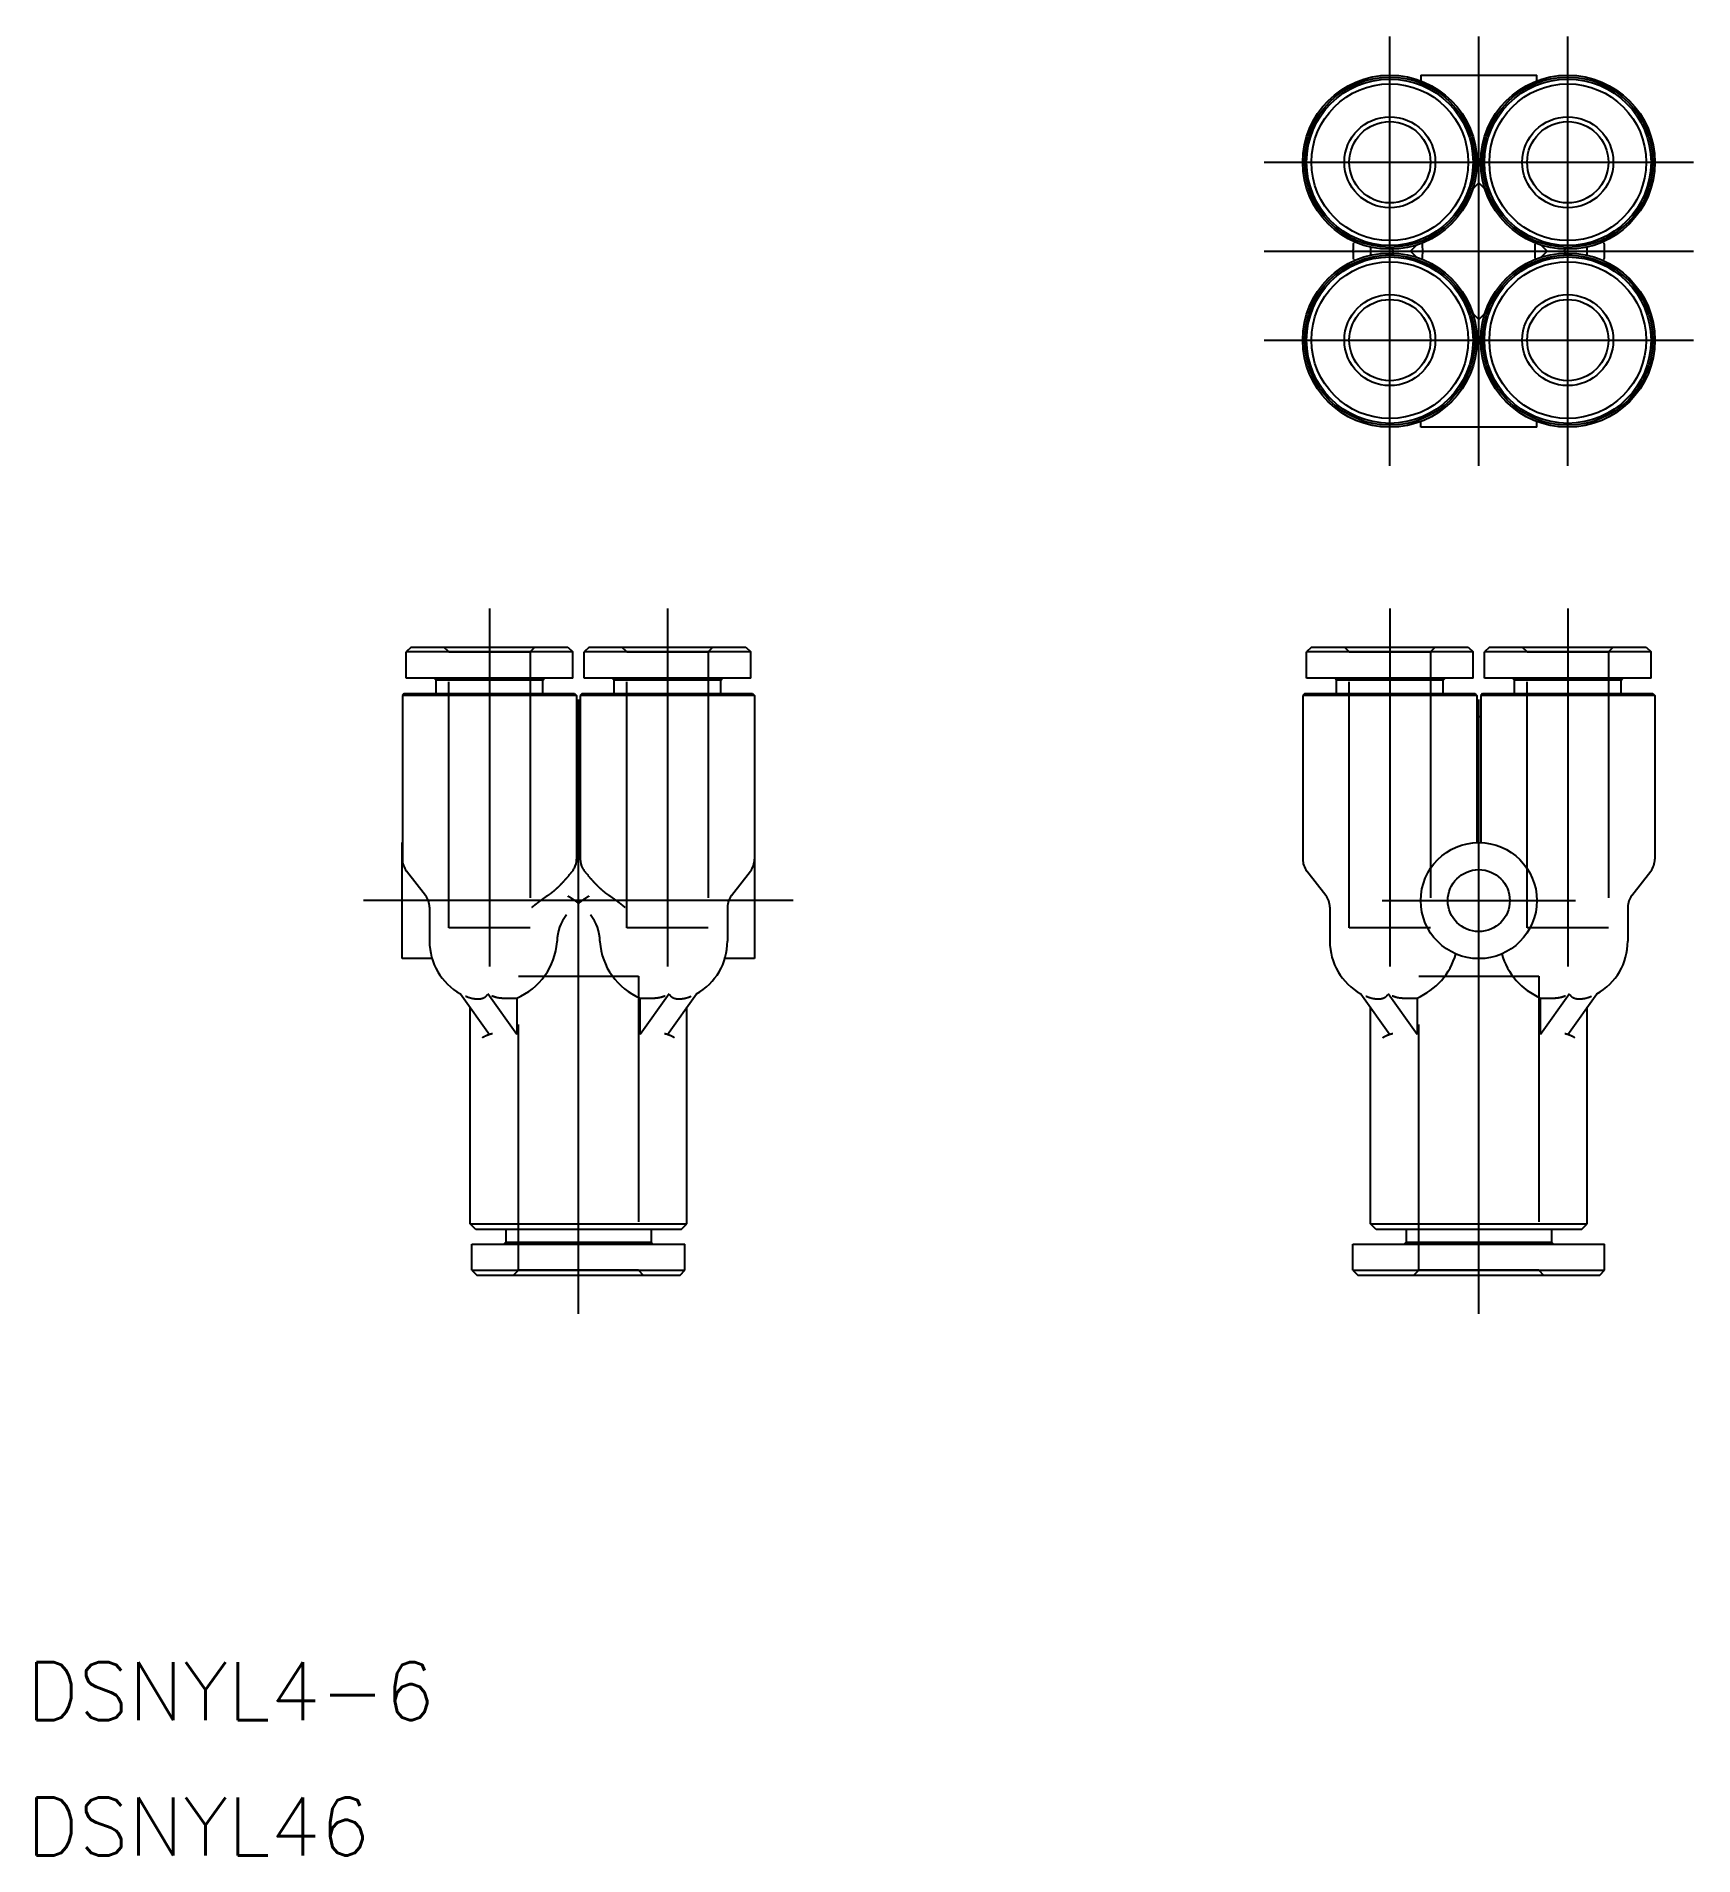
# Model space of a CAD drawing. Extents: x -74.5 to 11.1, y -49.3 to 44.7.
import ezdxf

# ---------------------------------------------------------------- set-up
doc = ezdxf.new("R2010")
doc.units = 0
doc.linetypes.add('CENTER', pattern=[50.8, 31.75, -6.35, 6.35, -6.35])
doc.linetypes.add('DASHED', pattern=[19.05, 12.7, -6.35])
doc.layers.get('0').update_dxf_attribs({"linetype": 'CONTINUOUS'})
doc.layers.add('CENTER', color=1, linetype='CENTER')
doc.styles.get("Standard").update_dxf_attribs({"font": 'txt.shx', "height": 3, "bigfont": 'bigfont.shx'})

msp = doc.modelspace()

# ---------------------------------------------------------------- texts
at = {"color": 7, "linetype": 'CONTINUOUS'}
for s, p in [('DSNYL4-6', (-75.029, -42.35)), ('DSNYL46', (-75.029, -49.35))]:
    msp.add_text(s, height=3, dxfattribs=at).set_placement(p)

# ---------------------------------------------------------------- linework, layer by layer
at = {"color": 7, "linetype": 'CONTINUOUS'}
for p, q in [((-3, 42.659), (3, 42.659)), ((-3, 42.659), (-3, 42.362)), ((3, 42.362), (3, 42.659)), ((-0.098, 38.041), (0, 37.943)), ((0.098, 38.041), (0, 37.943)), ((-0.31, 36.784), (0, 37.094)), ((0, 37.094), (0.31, 36.784)), ((-3.536, 33.559), (-3.226, 33.869)), ((3.226, 33.869), (3.536, 33.559)), ((-4.482, 33.657), (-4.384, 33.559)), ((-4.482, 33.461), (-4.384, 33.559)), ((-3.226, 33.249), (-3.536, 33.559)), ((3.536, 33.559), (3.226, 33.249)), ((4.482, 33.657), (4.384, 33.559)), ((4.482, 33.461), (4.384, 33.559)), ((0, 30.023), (-0.31, 30.333)), ((0.31, 30.333), (0, 30.023)), ((-0.098, 29.077), (0, 29.175)), ((0.098, 29.077), (0, 29.175)), ((-3, 24.459), (-3, 24.755)), ((3, 24.459), (-3, 24.459)), ((3, 24.459), (3, 24.755)), ((-55.158, 13.1), (-55.408, 12.85)), ((-46.808, 12.85), (-55.408, 12.85)), ((-55.408, 11.5), (-55.408, 12.85)), ((-55.158, 13.1), (-47.058, 13.1)), ((-47.058, 13.1), (-46.808, 12.85)), ((-46.808, 11.5), (-46.808, 12.85)), ((-45.965, 13.1), (-46.215, 12.85)), ((-37.615, 12.85), (-46.215, 12.85)), ((-46.215, 11.5), (-46.215, 12.85)), ((-45.965, 13.1), (-37.865, 13.1)), ((-37.865, 13.1), (-37.615, 12.85)), ((-37.615, 11.5), (-37.615, 12.85)), ((-8.646, 13.1), (-8.896, 12.85)), ((-0.296, 12.85), (-8.896, 12.85)), ((-8.896, 11.5), (-8.896, 12.85)), ((-8.646, 13.1), (-0.546, 13.1)), ((-0.546, 13.1), (-0.296, 12.85)), ((-0.296, 11.5), (-0.296, 12.85)), ((0.546, 13.1), (0.296, 12.85)), ((8.896, 12.85), (0.296, 12.85)), ((0.296, 11.5), (0.296, 12.85)), ((0.546, 13.1), (8.646, 13.1)), ((8.646, 13.1), (8.896, 12.85)), ((8.896, 11.5), (8.896, 12.85)), ((-46.808, 11.5), (-55.408, 11.5)), ((-53.858, 11.4), (-53.958, 11.5)), ((-48.358, 11.4), (-53.858, 11.4)), ((-53.858, 10.7), (-53.858, 11.4)), ((-48.358, 11.4), (-48.258, 11.5)), ((-48.358, 10.7), (-48.358, 11.4)), ((-37.615, 11.5), (-46.215, 11.5)), ((-44.665, 11.4), (-44.765, 11.5)), ((-39.165, 11.4), (-44.665, 11.4)), ((-44.665, 10.7), (-44.665, 11.4)), ((-39.165, 11.4), (-39.065, 11.5)), ((-39.165, 10.7), (-39.165, 11.4)), ((-0.296, 11.5), (-8.896, 11.5)), ((-7.346, 11.4), (-7.446, 11.5)), ((-1.846, 11.4), (-7.346, 11.4)), ((-7.346, 10.7), (-7.346, 11.4)), ((-1.846, 11.4), (-1.746, 11.5)), ((-1.846, 10.7), (-1.846, 11.4)), ((8.896, 11.5), (0.296, 11.5)), ((1.846, 11.4), (1.746, 11.5)), ((7.346, 11.4), (1.846, 11.4)), ((1.846, 10.7), (1.846, 11.4)), ((7.346, 11.4), (7.446, 11.5)), ((7.346, 10.7), (7.346, 11.4)), ((-55.508, 10.7), (-55.608, 10.6)), ((-46.608, 10.6), (-55.608, 10.6)), ((-55.608, 10.6), (-55.608, 2.143)), ((-55.508, 10.7), (-46.708, 10.7)), ((-46.708, 10.7), (-46.608, 10.6)), ((-46.608, 10.6), (-46.608, 2.143)), ((-46.315, 10.7), (-46.415, 10.6)), ((-37.415, 10.6), (-46.415, 10.6)), ((-46.415, 10.6), (-46.415, 2.143)), ((-46.315, 10.7), (-37.515, 10.7)), ((-37.515, 10.7), (-37.415, 10.6)), ((-37.415, 10.6), (-37.415, 2.143)), ((-8.996, 10.7), (-9.096, 10.6)), ((-0.096, 10.6), (-9.096, 10.6)), ((-9.096, 10.6), (-9.096, 2.143)), ((-8.996, 10.7), (-0.196, 10.7)), ((-0.196, 10.7), (-0.096, 10.6)), ((-0.096, 10.6), (-0.096, 2.998)), ((0.196, 10.7), (0.096, 10.6)), ((0.096, 10.6), (0.096, 2.998)), ((9.096, 10.6), (0.096, 10.6)), ((0.196, 10.7), (8.996, 10.7)), ((8.996, 10.7), (9.096, 10.6)), ((9.096, 10.6), (9.096, 2.143)), ((-46.608, 9.5), (-46.512, 9.5)), ((-46.415, 9.5), (-46.512, 9.5)), ((-0.096, 9.5), (0, 9.5)), ((0.096, 9.5), (0, 9.5)), ((-55.612, -3), (-55.612, 3)), ((-55.608, 3), (-55.612, 3)), ((-37.412, 3), (-37.415, 3)), ((-37.412, 3), (-37.412, -3)), ((-54.418, 0.271), (-55.397, 1.529)), ((-38.605, 0.271), (-37.626, 1.529)), ((-7.907, 0.271), (-8.886, 1.529)), ((7.907, 0.271), (8.886, 1.529)), ((-54.208, -0.343), (-54.208, -2.1)), ((-38.815, -0.343), (-38.815, -2.1)), ((-7.696, -0.343), (-7.696, -2.1)), ((7.696, -0.343), (7.696, -2.1)), ((-47.617, -2.13), (-47.617, -2.1)), ((-45.406, -2.1), (-45.406, -2.13)), ((-54.074, -3), (-55.612, -3)), ((-37.412, -3), (-38.949, -3)), ((-52.608, -4.811), (-51.115, -6.923)), ((-52.112, -16.7), (-52.112, -5.514)), ((-49.701, -6.923), (-51.194, -4.811)), ((-50.401, -5.034), (-49.701, -5.034)), ((-49.701, -5.034), (-49.701, -6.923)), ((-41.829, -4.811), (-43.323, -6.923)), ((-43.323, -6.923), (-43.323, -5.034)), ((-43.323, -5.034), (-42.622, -5.034)), ((-41.908, -6.923), (-40.415, -4.811)), ((-40.912, -16.7), (-40.912, -5.514)), ((-6.097, -4.811), (-4.603, -6.923)), ((-5.6, -16.7), (-5.6, -5.514)), ((-3.189, -6.923), (-4.682, -4.811)), ((-3.889, -5.034), (-3.189, -5.034)), ((-3.189, -5.034), (-3.189, -6.923)), ((4.682, -4.811), (3.189, -6.923)), ((3.189, -6.923), (3.189, -5.034)), ((3.189, -5.034), (3.889, -5.034)), ((4.603, -6.923), (6.097, -4.811)), ((5.6, -16.7), (5.6, -5.514)), ((-52.112, -16.7), (-40.912, -16.7)), ((-51.812, -17), (-52.112, -16.7)), ((-41.212, -17), (-40.912, -16.7)), ((-5.6, -16.7), (5.6, -16.7)), ((-5.3, -17), (-5.6, -16.7)), ((5.3, -17), (5.6, -16.7)), ((-52.012, -17.75), (-41.012, -17.75)), ((-52.012, -19.1), (-52.012, -17.75)), ((-41.212, -17), (-51.812, -17)), ((-50.262, -17.65), (-50.362, -17.75)), ((-50.262, -17), (-50.262, -17.65)), ((-50.262, -17.65), (-42.762, -17.65)), ((-42.762, -17), (-42.762, -17.65)), ((-42.762, -17.65), (-42.662, -17.75)), ((-41.012, -19.1), (-41.012, -17.75)), ((-6.5, -17.75), (6.5, -17.75)), ((-6.5, -19.1), (-6.5, -17.75)), ((5.3, -17), (-5.3, -17)), ((-3.75, -17.65), (-3.85, -17.75)), ((-3.75, -17), (-3.75, -17.65)), ((-3.75, -17.65), (3.75, -17.65)), ((3.75, -17), (3.75, -17.65)), ((3.75, -17.65), (3.85, -17.75)), ((6.5, -19.1), (6.5, -17.75)), ((-52.012, -19.1), (-46.512, -19.1)), ((-52.012, -19.1), (-51.762, -19.35)), ((-51.762, -19.35), (-46.512, -19.35)), ((-46.512, -19.1), (-41.011, -19.1)), ((-46.512, -19.35), (-41.261, -19.35)), ((-41.262, -19.35), (-41.012, -19.1)), ((-6.5, -19.1), (6.5, -19.1)), ((-6.5, -19.1), (-6.25, -19.35)), ((-6.25, -19.35), (6.25, -19.35)), ((6.25, -19.35), (6.5, -19.1))]:
    msp.add_line(p, q, dxfattribs=at)
at = {"color": 3, "linetype": 'DASHED'}
for p, q in [((-53.208, 12.85), (-53.458, 13.1)), ((-53.208, -1.4), (-53.208, 12.85)), ((-53.208, 12.85), (-49.008, 12.85)), ((-48.758, 13.1), (-49.008, 12.85)), ((-49.008, 12.85), (-49.008, -1.4)), ((-44.015, 12.85), (-44.265, 13.1)), ((-44.015, -1.4), (-44.015, 12.85)), ((-44.015, 12.85), (-39.815, 12.85)), ((-39.565, 13.1), (-39.815, 12.85)), ((-39.815, 12.85), (-39.815, -1.4)), ((-6.696, 12.85), (-6.946, 13.1)), ((-6.696, -1.4), (-6.696, 12.85)), ((-6.696, 12.85), (-2.496, 12.85)), ((-2.246, 13.1), (-2.496, 12.85)), ((-2.496, 12.85), (-2.496, -1.4)), ((2.496, 12.85), (2.246, 13.1)), ((2.496, -1.4), (2.496, 12.85)), ((2.496, 12.85), (6.696, 12.85)), ((6.946, 13.1), (6.696, 12.85)), ((6.696, 12.85), (6.696, -1.4)), ((-49.008, -1.4), (-53.208, -1.4)), ((-39.815, -1.4), (-44.015, -1.4)), ((-2.496, -1.4), (-6.696, -1.4)), ((6.696, -1.4), (2.496, -1.4)), ((-49.612, -19.1), (-49.612, -3.9)), ((-49.612, -3.9), (-43.412, -3.9)), ((-43.412, -3.9), (-43.412, -19.1)), ((-3.1, -19.1), (-3.1, -3.9)), ((-3.1, -3.9), (3.1, -3.9)), ((3.1, -3.9), (3.1, -19.1)), ((-49.612, -19.1), (-49.862, -19.35)), ((-43.412, -19.1), (-49.612, -19.1)), ((-43.412, -19.1), (-43.162, -19.35)), ((-3.1, -19.1), (-3.35, -19.35)), ((3.1, -19.1), (-3.1, -19.1)), ((3.1, -19.1), (3.35, -19.35))]:
    msp.add_line(p, q, dxfattribs=at)
at = {"color": 7, "linetype": 'CONTINUOUS'}
for points in [[(-6.48, 33.988, 0), (-6.481, 33.981, 0), (-6.481, 33.974, 0), (-6.482, 33.968, 0), (-6.483, 33.961, 0), (-6.483, 33.954, 0), (-6.484, 33.947, 0), (-6.484, 33.941, 0), (-6.485, 33.934, 0), (-6.485, 33.927, 0), (-6.486, 33.921, 0), (-6.486, 33.914, 0), (-6.487, 33.907, 0), (-6.487, 33.901, 0), (-6.488, 33.894, 0), (-6.488, 33.887, 0), (-6.489, 33.88, 0), (-6.489, 33.874, 0), (-6.49, 33.867, 0), (-6.49, 33.861, 0), (-6.491, 33.854, 0), (-6.491, 33.847, 0), (-6.491, 33.84, 0), (-6.492, 33.834, 0), (-6.492, 33.827, 0), (-6.493, 33.82, 0), (-6.493, 33.814, 0), (-6.493, 33.807, 0), (-6.494, 33.8, 0), (-6.494, 33.794, 0), (-6.494, 33.787, 0), (-6.495, 33.78, 0), (-6.495, 33.773, 0), (-6.495, 33.767, 0), (-6.496, 33.76, 0), (-6.496, 33.753, 0), (-6.496, 33.747, 0), (-6.496, 33.74, 0), (-6.497, 33.733, 0), (-6.497, 33.727, 0), (-6.497, 33.72, 0), (-6.497, 33.713, 0), (-6.498, 33.706, 0), (-6.498, 33.7, 0), (-6.498, 33.693, 0), (-6.498, 33.686, 0), (-6.498, 33.68, 0), (-6.499, 33.673, 0), (-6.499, 33.666, 0), (-6.499, 33.66, 0), (-6.499, 33.653, 0), (-6.499, 33.646, 0), (-6.499, 33.639, 0), (-6.499, 33.633, 0), (-6.5, 33.626, 0), (-6.5, 33.619, 0), (-6.5, 33.612, 0), (-6.5, 33.606, 0), (-6.5, 33.599, 0), (-6.5, 33.592, 0), (-6.5, 33.586, 0), (-6.5, 33.579, 0), (-6.5, 33.572, 0), (-6.5, 33.566, 0), (-6.5, 33.559, 0), (-6.5, 33.552, 0), (-6.5, 33.545, 0), (-6.5, 33.539, 0), (-6.5, 33.532, 0), (-6.5, 33.525, 0), (-6.5, 33.519, 0), (-6.5, 33.512, 0), (-6.5, 33.505, 0), (-6.5, 33.499, 0), (-6.5, 33.492, 0), (-6.499, 33.485, 0), (-6.499, 33.478, 0), (-6.499, 33.472, 0), (-6.499, 33.465, 0), (-6.499, 33.458, 0), (-6.499, 33.452, 0), (-6.499, 33.445, 0), (-6.498, 33.438, 0), (-6.498, 33.431, 0), (-6.498, 33.425, 0), (-6.498, 33.418, 0), (-6.498, 33.411, 0), (-6.497, 33.405, 0), (-6.497, 33.398, 0), (-6.497, 33.391, 0), (-6.497, 33.385, 0), (-6.496, 33.378, 0), (-6.496, 33.371, 0), (-6.496, 33.364, 0), (-6.496, 33.358, 0), (-6.495, 33.351, 0), (-6.495, 33.344, 0), (-6.495, 33.338, 0), (-6.494, 33.331, 0), (-6.494, 33.324, 0), (-6.494, 33.318, 0), (-6.493, 33.311, 0), (-6.493, 33.304, 0), (-6.493, 33.297, 0), (-6.492, 33.291, 0), (-6.492, 33.284, 0), (-6.491, 33.277, 0), (-6.491, 33.271, 0), (-6.491, 33.264, 0), (-6.49, 33.257, 0), (-6.49, 33.251, 0), (-6.489, 33.244, 0), (-6.489, 33.237, 0), (-6.488, 33.231, 0), (-6.488, 33.224, 0), (-6.487, 33.217, 0), (-6.487, 33.211, 0), (-6.486, 33.204, 0), (-6.486, 33.197, 0), (-6.485, 33.19, 0), (-6.485, 33.184, 0), (-6.484, 33.177, 0), (-6.484, 33.17, 0), (-6.483, 33.164, 0), (-6.483, 33.157, 0), (-6.482, 33.15, 0), (-6.481, 33.144, 0), (-6.481, 33.137, 0), (-6.48, 33.13, 0)], [(6.48, 33.13, 0), (6.481, 33.137, 0), (6.481, 33.144, 0), (6.482, 33.15, 0), (6.483, 33.157, 0), (6.483, 33.164, 0), (6.484, 33.17, 0), (6.484, 33.177, 0), (6.485, 33.184, 0), (6.485, 33.19, 0), (6.486, 33.197, 0), (6.486, 33.204, 0), (6.487, 33.211, 0), (6.487, 33.217, 0), (6.488, 33.224, 0), (6.488, 33.231, 0), (6.489, 33.237, 0), (6.489, 33.244, 0), (6.49, 33.251, 0), (6.49, 33.257, 0), (6.491, 33.264, 0), (6.491, 33.271, 0), (6.491, 33.277, 0), (6.492, 33.284, 0), (6.492, 33.291, 0), (6.493, 33.297, 0), (6.493, 33.304, 0), (6.493, 33.311, 0), (6.494, 33.318, 0), (6.494, 33.324, 0), (6.494, 33.331, 0), (6.495, 33.338, 0), (6.495, 33.344, 0), (6.495, 33.351, 0), (6.496, 33.358, 0), (6.496, 33.364, 0), (6.496, 33.371, 0), (6.496, 33.378, 0), (6.497, 33.385, 0), (6.497, 33.391, 0), (6.497, 33.398, 0), (6.497, 33.405, 0), (6.498, 33.411, 0), (6.498, 33.418, 0), (6.498, 33.425, 0), (6.498, 33.431, 0), (6.498, 33.438, 0), (6.499, 33.445, 0), (6.499, 33.452, 0), (6.499, 33.458, 0), (6.499, 33.465, 0), (6.499, 33.472, 0), (6.499, 33.478, 0), (6.499, 33.485, 0), (6.5, 33.492, 0), (6.5, 33.499, 0), (6.5, 33.505, 0), (6.5, 33.512, 0), (6.5, 33.519, 0), (6.5, 33.525, 0), (6.5, 33.532, 0), (6.5, 33.539, 0), (6.5, 33.545, 0), (6.5, 33.552, 0), (6.5, 33.559, 0), (6.5, 33.566, 0), (6.5, 33.572, 0), (6.5, 33.579, 0), (6.5, 33.586, 0), (6.5, 33.592, 0), (6.5, 33.599, 0), (6.5, 33.606, 0), (6.5, 33.612, 0), (6.5, 33.619, 0), (6.5, 33.626, 0), (6.499, 33.633, 0), (6.499, 33.639, 0), (6.499, 33.646, 0), (6.499, 33.653, 0), (6.499, 33.66, 0), (6.499, 33.666, 0), (6.499, 33.673, 0), (6.498, 33.68, 0), (6.498, 33.686, 0), (6.498, 33.693, 0), (6.498, 33.7, 0), (6.498, 33.706, 0), (6.497, 33.713, 0), (6.497, 33.72, 0), (6.497, 33.727, 0), (6.497, 33.733, 0), (6.496, 33.74, 0), (6.496, 33.747, 0), (6.496, 33.753, 0), (6.496, 33.76, 0), (6.495, 33.767, 0), (6.495, 33.773, 0), (6.495, 33.78, 0), (6.494, 33.787, 0), (6.494, 33.794, 0), (6.494, 33.8, 0), (6.493, 33.807, 0), (6.493, 33.814, 0), (6.493, 33.82, 0), (6.492, 33.827, 0), (6.492, 33.834, 0), (6.491, 33.84, 0), (6.491, 33.847, 0), (6.491, 33.854, 0), (6.49, 33.861, 0), (6.49, 33.867, 0), (6.489, 33.874, 0), (6.489, 33.88, 0), (6.488, 33.887, 0), (6.488, 33.894, 0), (6.487, 33.901, 0), (6.487, 33.907, 0), (6.486, 33.914, 0), (6.486, 33.921, 0), (6.485, 33.927, 0), (6.485, 33.934, 0), (6.484, 33.941, 0), (6.484, 33.947, 0), (6.483, 33.954, 0), (6.483, 33.961, 0), (6.482, 33.968, 0), (6.481, 33.974, 0), (6.481, 33.981, 0), (6.48, 33.988, 0)], [(-46.481, -0.167, 0), (-46.486, -0.164, 0), (-46.49, -0.16, 0), (-46.494, -0.157, 0), (-46.499, -0.153, 0), (-46.503, -0.15, 0), (-46.507, -0.146, 0), (-46.511, -0.143, 0), (-46.516, -0.139, 0), (-46.52, -0.136, 0), (-46.524, -0.133, 0), (-46.529, -0.129, 0), (-46.533, -0.126, 0), (-46.537, -0.122, 0), (-46.542, -0.119, 0), (-46.546, -0.116, 0), (-46.55, -0.112, 0), (-46.555, -0.109, 0), (-46.559, -0.105, 0), (-46.563, -0.102, 0), (-46.568, -0.099, 0), (-46.572, -0.095, 0), (-46.576, -0.092, 0), (-46.581, -0.089, 0), (-46.585, -0.085, 0), (-46.589, -0.082, 0), (-46.594, -0.079, 0), (-46.598, -0.075, 0), (-46.602, -0.072, 0), (-46.607, -0.069, 0), (-46.611, -0.065, 0), (-46.615, -0.062, 0), (-46.62, -0.059, 0), (-46.624, -0.056, 0), (-46.628, -0.052, 0), (-46.633, -0.049, 0), (-46.637, -0.046, 0), (-46.642, -0.042, 0), (-46.646, -0.039, 0), (-46.65, -0.036, 0), (-46.655, -0.033, 0), (-46.659, -0.03, 0), (-46.663, -0.026, 0), (-46.668, -0.023, 0), (-46.672, -0.02, 0), (-46.677, -0.017, 0), (-46.681, -0.014, 0), (-46.685, -0.01, 0), (-46.69, -0.007, 0), (-46.694, -0.004, 0), (-46.699, -0.001, 0), (-46.703, 0.002, 0), (-46.707, 0.005, 0), (-46.712, 0.009, 0), (-46.716, 0.012, 0), (-46.721, 0.015, 0), (-46.725, 0.018, 0), (-46.73, 0.021, 0), (-46.734, 0.024, 0), (-46.738, 0.027, 0), (-46.743, 0.03, 0), (-46.747, 0.033, 0), (-46.752, 0.036, 0), (-46.756, 0.04, 0), (-46.761, 0.043, 0), (-46.765, 0.046, 0), (-46.769, 0.049, 0), (-46.774, 0.052, 0), (-46.778, 0.055, 0), (-46.783, 0.058, 0), (-46.787, 0.061, 0), (-46.792, 0.064, 0), (-46.796, 0.067, 0), (-46.801, 0.07, 0), (-46.805, 0.073, 0), (-46.809, 0.076, 0), (-46.814, 0.079, 0), (-46.819, 0.082, 0), (-46.823, 0.085, 0), (-46.827, 0.088, 0), (-46.832, 0.091, 0), (-46.836, 0.094, 0), (-46.841, 0.097, 0), (-46.845, 0.099, 0), (-46.85, 0.102, 0), (-46.854, 0.105, 0), (-46.859, 0.108, 0), (-46.863, 0.111, 0), (-46.868, 0.114, 0), (-46.872, 0.117, 0), (-46.877, 0.12, 0), (-46.881, 0.123, 0), (-46.886, 0.125, 0), (-46.89, 0.128, 0), (-46.895, 0.131, 0), (-46.899, 0.134, 0), (-46.904, 0.137, 0), (-46.908, 0.14, 0), (-46.913, 0.143, 0), (-46.917, 0.145, 0), (-46.922, 0.148, 0), (-46.926, 0.151, 0), (-46.931, 0.154, 0), (-46.935, 0.157, 0), (-46.94, 0.159, 0), (-46.945, 0.162, 0), (-46.949, 0.165, 0), (-46.954, 0.168, 0), (-46.958, 0.17, 0), (-46.963, 0.173, 0), (-46.967, 0.176, 0), (-46.972, 0.179, 0), (-46.976, 0.181, 0), (-46.981, 0.184, 0), (-46.986, 0.187, 0), (-46.99, 0.189, 0), (-46.995, 0.192, 0), (-46.999, 0.195, 0), (-47.004, 0.197, 0), (-47.008, 0.2, 0), (-47.013, 0.203, 0), (-47.017, 0.205, 0), (-47.022, 0.208, 0), (-47.026, 0.211, 0), (-47.031, 0.213, 0), (-47.036, 0.216, 0), (-47.04, 0.219, 0), (-47.045, 0.221, 0), (-47.049, 0.224, 0)], [(-45.974, 0.224, 0), (-45.978, 0.221, 0), (-45.983, 0.219, 0), (-45.987, 0.216, 0), (-45.992, 0.213, 0), (-45.997, 0.211, 0), (-46.001, 0.208, 0), (-46.006, 0.205, 0), (-46.01, 0.203, 0), (-46.015, 0.2, 0), (-46.019, 0.197, 0), (-46.024, 0.195, 0), (-46.029, 0.192, 0), (-46.033, 0.189, 0), (-46.038, 0.187, 0), (-46.042, 0.184, 0), (-46.047, 0.181, 0), (-46.051, 0.179, 0), (-46.056, 0.176, 0), (-46.06, 0.173, 0), (-46.065, 0.17, 0), (-46.069, 0.168, 0), (-46.074, 0.165, 0), (-46.079, 0.162, 0), (-46.083, 0.159, 0), (-46.088, 0.157, 0), (-46.092, 0.154, 0), (-46.097, 0.151, 0), (-46.101, 0.148, 0), (-46.106, 0.145, 0), (-46.11, 0.143, 0), (-46.115, 0.14, 0), (-46.119, 0.137, 0), (-46.124, 0.134, 0), (-46.128, 0.131, 0), (-46.133, 0.128, 0), (-46.137, 0.125, 0), (-46.142, 0.123, 0), (-46.146, 0.12, 0), (-46.151, 0.117, 0), (-46.155, 0.114, 0), (-46.16, 0.111, 0), (-46.164, 0.108, 0), (-46.169, 0.105, 0), (-46.173, 0.102, 0), (-46.178, 0.099, 0), (-46.182, 0.097, 0), (-46.187, 0.094, 0), (-46.191, 0.091, 0), (-46.196, 0.088, 0), (-46.2, 0.085, 0), (-46.205, 0.082, 0), (-46.209, 0.079, 0), (-46.214, 0.076, 0), (-46.218, 0.073, 0), (-46.222, 0.07, 0), (-46.227, 0.067, 0), (-46.231, 0.064, 0), (-46.236, 0.061, 0), (-46.24, 0.058, 0), (-46.245, 0.055, 0), (-46.249, 0.052, 0), (-46.254, 0.049, 0), (-46.258, 0.046, 0), (-46.263, 0.043, 0), (-46.267, 0.04, 0), (-46.272, 0.036, 0), (-46.276, 0.033, 0), (-46.28, 0.03, 0), (-46.285, 0.027, 0), (-46.289, 0.024, 0), (-46.294, 0.021, 0), (-46.298, 0.018, 0), (-46.303, 0.015, 0), (-46.307, 0.012, 0), (-46.311, 0.009, 0), (-46.316, 0.005, 0), (-46.32, 0.002, 0), (-46.325, -0.001, 0), (-46.329, -0.004, 0), (-46.333, -0.007, 0), (-46.338, -0.01, 0), (-46.342, -0.014, 0), (-46.346, -0.017, 0), (-46.351, -0.02, 0), (-46.355, -0.023, 0), (-46.36, -0.026, 0), (-46.364, -0.03, 0), (-46.368, -0.033, 0), (-46.373, -0.036, 0), (-46.377, -0.039, 0), (-46.382, -0.042, 0), (-46.386, -0.046, 0), (-46.39, -0.049, 0), (-46.395, -0.052, 0), (-46.399, -0.056, 0), (-46.403, -0.059, 0), (-46.408, -0.062, 0), (-46.412, -0.065, 0), (-46.416, -0.069, 0), (-46.421, -0.072, 0), (-46.425, -0.075, 0), (-46.429, -0.079, 0), (-46.434, -0.082, 0), (-46.438, -0.085, 0), (-46.443, -0.089, 0), (-46.447, -0.092, 0), (-46.451, -0.095, 0), (-46.456, -0.099, 0), (-46.46, -0.102, 0), (-46.464, -0.105, 0), (-46.468, -0.109, 0), (-46.473, -0.112, 0), (-46.477, -0.116, 0), (-46.481, -0.119, 0), (-46.486, -0.122, 0), (-46.49, -0.126, 0), (-46.494, -0.129, 0), (-46.499, -0.133, 0), (-46.503, -0.136, 0), (-46.507, -0.139, 0), (-46.512, -0.143, 0), (-46.516, -0.146, 0), (-46.52, -0.15, 0), (-46.525, -0.153, 0), (-46.529, -0.157, 0), (-46.533, -0.16, 0), (-46.537, -0.164, 0), (-46.542, -0.167, 0)], [(-52.339, -4.94, 0), (-52.327, -4.944, 0), (-52.315, -4.949, 0), (-52.303, -4.954, 0), (-52.291, -4.959, 0), (-52.279, -4.963, 0), (-52.267, -4.968, 0), (-52.255, -4.972, 0), (-52.243, -4.976, 0), (-52.231, -4.981, 0), (-52.219, -4.985, 0), (-52.208, -4.989, 0), (-52.196, -4.993, 0), (-52.184, -4.997, 0), (-52.172, -5, 0), (-52.16, -5.004, 0), (-52.148, -5.008, 0), (-52.136, -5.011, 0), (-52.125, -5.015, 0), (-52.113, -5.018, 0), (-52.101, -5.022, 0), (-52.09, -5.025, 0), (-52.078, -5.028, 0), (-52.067, -5.031, 0), (-52.055, -5.034, 0), (-52.044, -5.037, 0), (-52.032, -5.039, 0), (-52.021, -5.042, 0), (-52.009, -5.045, 0), (-51.998, -5.047, 0), (-51.987, -5.05, 0), (-51.975, -5.052, 0), (-51.964, -5.054, 0), (-51.953, -5.056, 0), (-51.942, -5.058, 0), (-51.931, -5.06, 0), (-51.92, -5.062, 0), (-51.909, -5.064, 0), (-51.898, -5.066, 0), (-51.887, -5.067, 0), (-51.876, -5.069, 0), (-51.865, -5.07, 0), (-51.854, -5.071, 0), (-51.844, -5.073, 0), (-51.833, -5.074, 0), (-51.822, -5.075, 0), (-51.812, -5.076, 0), (-51.801, -5.077, 0), (-51.791, -5.078, 0), (-51.781, -5.078, 0), (-51.77, -5.079, 0), (-51.76, -5.079, 0), (-51.75, -5.08, 0), (-51.74, -5.08, 0), (-51.73, -5.08, 0), (-51.72, -5.08, 0), (-51.71, -5.08, 0), (-51.7, -5.08, 0), (-51.69, -5.08, 0), (-51.68, -5.08, 0), (-51.671, -5.08, 0), (-51.661, -5.079, 0), (-51.652, -5.079, 0), (-51.642, -5.078, 0), (-51.633, -5.077, 0), (-51.623, -5.077, 0), (-51.614, -5.076, 0), (-51.605, -5.075, 0), (-51.596, -5.074, 0), (-51.587, -5.072, 0), (-51.578, -5.071, 0), (-51.569, -5.07, 0), (-51.56, -5.068, 0), (-51.552, -5.067, 0), (-51.543, -5.065, 0), (-51.534, -5.064, 0), (-51.526, -5.062, 0), (-51.517, -5.06, 0), (-51.509, -5.058, 0), (-51.501, -5.056, 0), (-51.493, -5.054, 0), (-51.485, -5.051, 0), (-51.477, -5.049, 0), (-51.469, -5.047, 0), (-51.461, -5.044, 0), (-51.453, -5.042, 0), (-51.446, -5.039, 0), (-51.438, -5.036, 0), (-51.431, -5.033, 0), (-51.423, -5.03, 0), (-51.416, -5.027, 0), (-51.409, -5.024, 0), (-51.402, -5.021, 0), (-51.395, -5.018, 0), (-51.388, -5.014, 0), (-51.381, -5.011, 0), (-51.374, -5.007, 0), (-51.368, -5.003, 0), (-51.361, -5, 0), (-51.355, -4.996, 0), (-51.349, -4.992, 0), (-51.342, -4.988, 0), (-51.336, -4.984, 0), (-51.33, -4.98, 0), (-51.324, -4.975, 0), (-51.318, -4.971, 0), (-51.313, -4.967, 0), (-51.307, -4.962, 0), (-51.301, -4.958, 0), (-51.296, -4.953, 0), (-51.291, -4.948, 0), (-51.285, -4.943, 0), (-51.28, -4.938, 0), (-51.275, -4.933, 0), (-51.27, -4.928, 0), (-51.266, -4.923, 0), (-51.261, -4.918, 0), (-51.256, -4.913, 0), (-51.252, -4.907, 0), (-51.247, -4.902, 0), (-51.243, -4.896, 0), (-51.239, -4.891, 0), (-51.235, -4.885, 0), (-51.231, -4.879, 0), (-51.227, -4.874, 0), (-51.223, -4.868, 0), (-51.219, -4.862, 0), (-51.216, -4.856, 0), (-51.212, -4.849, 0)], [(-50.983, -4.916, 0), (-50.979, -4.918, 0), (-50.974, -4.92, 0), (-50.97, -4.922, 0), (-50.965, -4.923, 0), (-50.961, -4.925, 0), (-50.957, -4.927, 0), (-50.952, -4.929, 0), (-50.948, -4.93, 0), (-50.943, -4.932, 0), (-50.939, -4.934, 0), (-50.934, -4.936, 0), (-50.93, -4.937, 0), (-50.925, -4.939, 0), (-50.921, -4.941, 0), (-50.917, -4.942, 0), (-50.912, -4.944, 0), (-50.908, -4.945, 0), (-50.903, -4.947, 0), (-50.899, -4.949, 0), (-50.894, -4.95, 0), (-50.89, -4.952, 0), (-50.885, -4.953, 0), (-50.881, -4.955, 0), (-50.876, -4.956, 0), (-50.872, -4.958, 0), (-50.867, -4.959, 0), (-50.863, -4.961, 0), (-50.858, -4.962, 0), (-50.854, -4.963, 0), (-50.849, -4.965, 0), (-50.845, -4.966, 0), (-50.84, -4.968, 0), (-50.836, -4.969, 0), (-50.831, -4.97, 0), (-50.827, -4.972, 0), (-50.822, -4.973, 0), (-50.818, -4.974, 0), (-50.813, -4.976, 0), (-50.809, -4.977, 0), (-50.804, -4.978, 0), (-50.8, -4.98, 0), (-50.795, -4.981, 0), (-50.791, -4.982, 0), (-50.786, -4.983, 0), (-50.781, -4.984, 0), (-50.777, -4.986, 0), (-50.772, -4.987, 0), (-50.768, -4.988, 0), (-50.763, -4.989, 0), (-50.759, -4.99, 0), (-50.754, -4.991, 0), (-50.75, -4.992, 0), (-50.745, -4.994, 0), (-50.74, -4.995, 0), (-50.736, -4.996, 0), (-50.731, -4.997, 0), (-50.727, -4.998, 0), (-50.722, -4.999, 0), (-50.718, -5, 0), (-50.713, -5.001, 0), (-50.709, -5.002, 0), (-50.704, -5.003, 0), (-50.7, -5.004, 0), (-50.695, -5.005, 0), (-50.69, -5.006, 0), (-50.686, -5.006, 0), (-50.681, -5.007, 0), (-50.677, -5.008, 0), (-50.672, -5.009, 0), (-50.667, -5.01, 0), (-50.663, -5.011, 0), (-50.658, -5.012, 0), (-50.654, -5.012, 0), (-50.649, -5.013, 0), (-50.645, -5.014, 0), (-50.64, -5.015, 0), (-50.636, -5.015, 0), (-50.631, -5.016, 0), (-50.626, -5.017, 0), (-50.622, -5.018, 0), (-50.617, -5.018, 0), (-50.612, -5.019, 0), (-50.608, -5.02, 0), (-50.603, -5.02, 0), (-50.599, -5.021, 0), (-50.594, -5.021, 0), (-50.59, -5.022, 0), (-50.585, -5.023, 0), (-50.58, -5.023, 0), (-50.576, -5.024, 0), (-50.571, -5.024, 0), (-50.567, -5.025, 0), (-50.562, -5.025, 0), (-50.557, -5.026, 0), (-50.553, -5.026, 0), (-50.548, -5.027, 0), (-50.544, -5.027, 0), (-50.539, -5.028, 0), (-50.534, -5.028, 0), (-50.53, -5.029, 0), (-50.525, -5.029, 0), (-50.52, -5.029, 0), (-50.516, -5.03, 0), (-50.511, -5.03, 0), (-50.507, -5.03, 0), (-50.502, -5.031, 0), (-50.498, -5.031, 0), (-50.493, -5.031, 0), (-50.488, -5.032, 0), (-50.484, -5.032, 0), (-50.479, -5.032, 0), (-50.474, -5.032, 0), (-50.47, -5.033, 0), (-50.465, -5.033, 0), (-50.461, -5.033, 0), (-50.456, -5.033, 0), (-50.451, -5.033, 0), (-50.447, -5.034, 0), (-50.442, -5.034, 0), (-50.438, -5.034, 0), (-50.433, -5.034, 0), (-50.428, -5.034, 0), (-50.424, -5.034, 0), (-50.419, -5.034, 0), (-50.414, -5.034, 0), (-50.41, -5.034, 0), (-50.405, -5.034, 0), (-50.401, -5.034, 0)], [(-42.623, -5.034, 0), (-42.618, -5.034, 0), (-42.613, -5.034, 0), (-42.609, -5.034, 0), (-42.604, -5.034, 0), (-42.599, -5.034, 0), (-42.595, -5.034, 0), (-42.59, -5.034, 0), (-42.586, -5.034, 0), (-42.581, -5.034, 0), (-42.576, -5.034, 0), (-42.572, -5.033, 0), (-42.567, -5.033, 0), (-42.562, -5.033, 0), (-42.558, -5.033, 0), (-42.553, -5.033, 0), (-42.549, -5.032, 0), (-42.544, -5.032, 0), (-42.539, -5.032, 0), (-42.535, -5.032, 0), (-42.53, -5.031, 0), (-42.526, -5.031, 0), (-42.521, -5.031, 0), (-42.516, -5.03, 0), (-42.512, -5.03, 0), (-42.507, -5.03, 0), (-42.503, -5.029, 0), (-42.498, -5.029, 0), (-42.493, -5.029, 0), (-42.489, -5.028, 0), (-42.484, -5.028, 0), (-42.48, -5.027, 0), (-42.475, -5.027, 0), (-42.47, -5.026, 0), (-42.466, -5.026, 0), (-42.461, -5.025, 0), (-42.457, -5.025, 0), (-42.452, -5.024, 0), (-42.447, -5.024, 0), (-42.443, -5.023, 0), (-42.438, -5.023, 0), (-42.434, -5.022, 0), (-42.429, -5.021, 0), (-42.424, -5.021, 0), (-42.42, -5.02, 0), (-42.415, -5.02, 0), (-42.411, -5.019, 0), (-42.406, -5.018, 0), (-42.401, -5.018, 0), (-42.397, -5.017, 0), (-42.392, -5.016, 0), (-42.388, -5.015, 0), (-42.383, -5.015, 0), (-42.379, -5.014, 0), (-42.374, -5.013, 0), (-42.369, -5.012, 0), (-42.365, -5.012, 0), (-42.36, -5.011, 0), (-42.356, -5.01, 0), (-42.351, -5.009, 0), (-42.346, -5.008, 0), (-42.342, -5.007, 0), (-42.337, -5.006, 0), (-42.333, -5.006, 0), (-42.328, -5.005, 0), (-42.324, -5.004, 0), (-42.319, -5.003, 0), (-42.315, -5.002, 0), (-42.31, -5.001, 0), (-42.305, -5, 0), (-42.301, -4.999, 0), (-42.296, -4.998, 0), (-42.292, -4.997, 0), (-42.287, -4.996, 0), (-42.283, -4.995, 0), (-42.278, -4.994, 0), (-42.273, -4.992, 0), (-42.269, -4.991, 0), (-42.264, -4.99, 0), (-42.26, -4.989, 0), (-42.255, -4.988, 0), (-42.251, -4.987, 0), (-42.246, -4.986, 0), (-42.242, -4.984, 0), (-42.237, -4.983, 0), (-42.233, -4.982, 0), (-42.228, -4.981, 0), (-42.224, -4.98, 0), (-42.219, -4.978, 0), (-42.215, -4.977, 0), (-42.21, -4.976, 0), (-42.206, -4.974, 0), (-42.201, -4.973, 0), (-42.196, -4.972, 0), (-42.192, -4.97, 0), (-42.187, -4.969, 0), (-42.183, -4.968, 0), (-42.178, -4.966, 0), (-42.174, -4.965, 0), (-42.169, -4.963, 0), (-42.165, -4.962, 0), (-42.16, -4.961, 0), (-42.156, -4.959, 0), (-42.151, -4.958, 0), (-42.147, -4.956, 0), (-42.142, -4.955, 0), (-42.138, -4.953, 0), (-42.133, -4.952, 0), (-42.129, -4.95, 0), (-42.124, -4.949, 0), (-42.12, -4.947, 0), (-42.115, -4.945, 0), (-42.111, -4.944, 0), (-42.107, -4.942, 0), (-42.102, -4.941, 0), (-42.098, -4.939, 0), (-42.093, -4.937, 0), (-42.089, -4.936, 0), (-42.084, -4.934, 0), (-42.08, -4.932, 0), (-42.075, -4.93, 0), (-42.071, -4.929, 0), (-42.066, -4.927, 0), (-42.062, -4.925, 0), (-42.058, -4.923, 0), (-42.053, -4.922, 0), (-42.049, -4.92, 0), (-42.044, -4.918, 0), (-42.04, -4.916, 0)], [(-41.811, -4.849, 0), (-41.807, -4.856, 0), (-41.804, -4.862, 0), (-41.8, -4.868, 0), (-41.796, -4.874, 0), (-41.792, -4.879, 0), (-41.788, -4.885, 0), (-41.784, -4.891, 0), (-41.78, -4.896, 0), (-41.776, -4.902, 0), (-41.772, -4.907, 0), (-41.767, -4.913, 0), (-41.762, -4.918, 0), (-41.758, -4.923, 0), (-41.753, -4.928, 0), (-41.748, -4.933, 0), (-41.743, -4.938, 0), (-41.738, -4.943, 0), (-41.732, -4.948, 0), (-41.727, -4.953, 0), (-41.722, -4.958, 0), (-41.716, -4.962, 0), (-41.71, -4.967, 0), (-41.705, -4.971, 0), (-41.699, -4.975, 0), (-41.693, -4.98, 0), (-41.687, -4.984, 0), (-41.681, -4.988, 0), (-41.675, -4.992, 0), (-41.668, -4.996, 0), (-41.662, -5, 0), (-41.655, -5.003, 0), (-41.649, -5.007, 0), (-41.642, -5.011, 0), (-41.635, -5.014, 0), (-41.628, -5.018, 0), (-41.621, -5.021, 0), (-41.614, -5.024, 0), (-41.607, -5.027, 0), (-41.6, -5.03, 0), (-41.592, -5.033, 0), (-41.585, -5.036, 0), (-41.577, -5.039, 0), (-41.57, -5.042, 0), (-41.562, -5.044, 0), (-41.554, -5.047, 0), (-41.546, -5.049, 0), (-41.538, -5.051, 0), (-41.53, -5.054, 0), (-41.522, -5.056, 0), (-41.514, -5.058, 0), (-41.506, -5.06, 0), (-41.497, -5.062, 0), (-41.489, -5.064, 0), (-41.48, -5.065, 0), (-41.471, -5.067, 0), (-41.463, -5.068, 0), (-41.454, -5.07, 0), (-41.445, -5.071, 0), (-41.436, -5.072, 0), (-41.427, -5.074, 0), (-41.418, -5.075, 0), (-41.409, -5.076, 0), (-41.4, -5.077, 0), (-41.39, -5.077, 0), (-41.381, -5.078, 0), (-41.372, -5.079, 0), (-41.362, -5.079, 0), (-41.352, -5.08, 0), (-41.343, -5.08, 0), (-41.333, -5.08, 0), (-41.323, -5.08, 0), (-41.313, -5.08, 0), (-41.303, -5.08, 0), (-41.293, -5.08, 0), (-41.283, -5.08, 0), (-41.273, -5.08, 0), (-41.263, -5.079, 0), (-41.253, -5.079, 0), (-41.242, -5.078, 0), (-41.232, -5.078, 0), (-41.222, -5.077, 0), (-41.211, -5.076, 0), (-41.201, -5.075, 0), (-41.19, -5.074, 0), (-41.179, -5.073, 0), (-41.169, -5.071, 0), (-41.158, -5.07, 0), (-41.147, -5.069, 0), (-41.136, -5.067, 0), (-41.126, -5.066, 0), (-41.114, -5.064, 0), (-41.103, -5.062, 0), (-41.093, -5.06, 0), (-41.081, -5.058, 0), (-41.07, -5.056, 0), (-41.059, -5.054, 0), (-41.048, -5.052, 0), (-41.036, -5.05, 0), (-41.025, -5.047, 0), (-41.014, -5.045, 0), (-41.002, -5.042, 0), (-40.991, -5.039, 0), (-40.98, -5.037, 0), (-40.968, -5.034, 0), (-40.956, -5.031, 0), (-40.945, -5.028, 0), (-40.933, -5.025, 0), (-40.922, -5.022, 0), (-40.91, -5.018, 0), (-40.898, -5.015, 0), (-40.887, -5.011, 0), (-40.875, -5.008, 0), (-40.863, -5.004, 0), (-40.851, -5, 0), (-40.839, -4.997, 0), (-40.828, -4.993, 0), (-40.816, -4.989, 0), (-40.804, -4.985, 0), (-40.792, -4.981, 0), (-40.78, -4.976, 0), (-40.768, -4.972, 0), (-40.756, -4.968, 0), (-40.744, -4.963, 0), (-40.732, -4.959, 0), (-40.72, -4.954, 0), (-40.708, -4.949, 0), (-40.696, -4.944, 0), (-40.684, -4.94, 0)], [(-5.828, -4.94, 0), (-5.816, -4.944, 0), (-5.804, -4.949, 0), (-5.792, -4.954, 0), (-5.78, -4.959, 0), (-5.768, -4.963, 0), (-5.756, -4.968, 0), (-5.744, -4.972, 0), (-5.732, -4.976, 0), (-5.72, -4.981, 0), (-5.708, -4.985, 0), (-5.696, -4.989, 0), (-5.684, -4.993, 0), (-5.672, -4.997, 0), (-5.66, -5, 0), (-5.648, -5.004, 0), (-5.637, -5.008, 0), (-5.625, -5.011, 0), (-5.613, -5.015, 0), (-5.602, -5.018, 0), (-5.59, -5.022, 0), (-5.578, -5.025, 0), (-5.567, -5.028, 0), (-5.555, -5.031, 0), (-5.543, -5.034, 0), (-5.532, -5.037, 0), (-5.521, -5.039, 0), (-5.509, -5.042, 0), (-5.498, -5.045, 0), (-5.486, -5.047, 0), (-5.475, -5.05, 0), (-5.464, -5.052, 0), (-5.453, -5.054, 0), (-5.441, -5.056, 0), (-5.43, -5.058, 0), (-5.419, -5.06, 0), (-5.408, -5.062, 0), (-5.397, -5.064, 0), (-5.386, -5.066, 0), (-5.375, -5.067, 0), (-5.364, -5.069, 0), (-5.354, -5.07, 0), (-5.343, -5.071, 0), (-5.332, -5.073, 0), (-5.321, -5.074, 0), (-5.311, -5.075, 0), (-5.3, -5.076, 0), (-5.29, -5.077, 0), (-5.279, -5.078, 0), (-5.269, -5.078, 0), (-5.259, -5.079, 0), (-5.248, -5.079, 0), (-5.238, -5.08, 0), (-5.228, -5.08, 0), (-5.218, -5.08, 0), (-5.208, -5.08, 0), (-5.198, -5.08, 0), (-5.188, -5.08, 0), (-5.179, -5.08, 0), (-5.169, -5.08, 0), (-5.159, -5.08, 0), (-5.15, -5.079, 0), (-5.14, -5.079, 0), (-5.131, -5.078, 0), (-5.121, -5.077, 0), (-5.112, -5.077, 0), (-5.103, -5.076, 0), (-5.093, -5.075, 0), (-5.084, -5.074, 0), (-5.075, -5.072, 0), (-5.066, -5.071, 0), (-5.058, -5.07, 0), (-5.049, -5.068, 0), (-5.04, -5.067, 0), (-5.031, -5.065, 0), (-5.023, -5.064, 0), (-5.014, -5.062, 0), (-5.006, -5.06, 0), (-4.998, -5.058, 0), (-4.989, -5.056, 0), (-4.981, -5.054, 0), (-4.973, -5.051, 0), (-4.965, -5.049, 0), (-4.957, -5.047, 0), (-4.95, -5.044, 0), (-4.942, -5.042, 0), (-4.934, -5.039, 0), (-4.927, -5.036, 0), (-4.919, -5.033, 0), (-4.912, -5.03, 0), (-4.905, -5.027, 0), (-4.897, -5.024, 0), (-4.89, -5.021, 0), (-4.883, -5.018, 0), (-4.877, -5.014, 0), (-4.87, -5.011, 0), (-4.863, -5.007, 0), (-4.856, -5.003, 0), (-4.85, -5, 0), (-4.843, -4.996, 0), (-4.837, -4.992, 0), (-4.831, -4.988, 0), (-4.825, -4.984, 0), (-4.819, -4.98, 0), (-4.813, -4.975, 0), (-4.807, -4.971, 0), (-4.801, -4.967, 0), (-4.795, -4.962, 0), (-4.79, -4.958, 0), (-4.784, -4.953, 0), (-4.779, -4.948, 0), (-4.774, -4.943, 0), (-4.769, -4.938, 0), (-4.764, -4.933, 0), (-4.759, -4.928, 0), (-4.754, -4.923, 0), (-4.749, -4.918, 0), (-4.745, -4.913, 0), (-4.74, -4.907, 0), (-4.736, -4.902, 0), (-4.731, -4.896, 0), (-4.727, -4.891, 0), (-4.723, -4.885, 0), (-4.719, -4.879, 0), (-4.715, -4.874, 0), (-4.711, -4.868, 0), (-4.708, -4.862, 0), (-4.704, -4.856, 0), (-4.701, -4.849, 0)], [(-4.472, -4.916, 0), (-4.467, -4.918, 0), (-4.463, -4.92, 0), (-4.458, -4.922, 0), (-4.454, -4.923, 0), (-4.45, -4.925, 0), (-4.445, -4.927, 0), (-4.441, -4.929, 0), (-4.436, -4.93, 0), (-4.432, -4.932, 0), (-4.427, -4.934, 0), (-4.423, -4.936, 0), (-4.418, -4.937, 0), (-4.414, -4.939, 0), (-4.409, -4.941, 0), (-4.405, -4.942, 0), (-4.401, -4.944, 0), (-4.396, -4.945, 0), (-4.392, -4.947, 0), (-4.387, -4.949, 0), (-4.383, -4.95, 0), (-4.378, -4.952, 0), (-4.374, -4.953, 0), (-4.369, -4.955, 0), (-4.365, -4.956, 0), (-4.36, -4.958, 0), (-4.356, -4.959, 0), (-4.351, -4.961, 0), (-4.347, -4.962, 0), (-4.342, -4.963, 0), (-4.338, -4.965, 0), (-4.333, -4.966, 0), (-4.329, -4.968, 0), (-4.324, -4.969, 0), (-4.32, -4.97, 0), (-4.315, -4.972, 0), (-4.311, -4.973, 0), (-4.306, -4.974, 0), (-4.302, -4.976, 0), (-4.297, -4.977, 0), (-4.293, -4.978, 0), (-4.288, -4.98, 0), (-4.283, -4.981, 0), (-4.279, -4.982, 0), (-4.274, -4.983, 0), (-4.27, -4.984, 0), (-4.265, -4.986, 0), (-4.261, -4.987, 0), (-4.256, -4.988, 0), (-4.252, -4.989, 0), (-4.247, -4.99, 0), (-4.243, -4.991, 0), (-4.238, -4.992, 0), (-4.234, -4.994, 0), (-4.229, -4.995, 0), (-4.224, -4.996, 0), (-4.22, -4.997, 0), (-4.215, -4.998, 0), (-4.211, -4.999, 0), (-4.206, -5, 0), (-4.202, -5.001, 0), (-4.197, -5.002, 0), (-4.193, -5.003, 0), (-4.188, -5.004, 0), (-4.183, -5.005, 0), (-4.179, -5.006, 0), (-4.174, -5.006, 0), (-4.17, -5.007, 0), (-4.165, -5.008, 0), (-4.161, -5.009, 0), (-4.156, -5.01, 0), (-4.151, -5.011, 0), (-4.147, -5.012, 0), (-4.142, -5.012, 0), (-4.138, -5.013, 0), (-4.133, -5.014, 0), (-4.128, -5.015, 0), (-4.124, -5.015, 0), (-4.119, -5.016, 0), (-4.115, -5.017, 0), (-4.11, -5.018, 0), (-4.106, -5.018, 0), (-4.101, -5.019, 0), (-4.096, -5.02, 0), (-4.092, -5.02, 0), (-4.087, -5.021, 0), (-4.083, -5.021, 0), (-4.078, -5.022, 0), (-4.073, -5.023, 0), (-4.069, -5.023, 0), (-4.064, -5.024, 0), (-4.06, -5.024, 0), (-4.055, -5.025, 0), (-4.05, -5.025, 0), (-4.046, -5.026, 0), (-4.041, -5.026, 0), (-4.037, -5.027, 0), (-4.032, -5.027, 0), (-4.027, -5.028, 0), (-4.023, -5.028, 0), (-4.018, -5.029, 0), (-4.014, -5.029, 0), (-4.009, -5.029, 0), (-4.004, -5.03, 0), (-4, -5.03, 0), (-3.995, -5.03, 0), (-3.991, -5.031, 0), (-3.986, -5.031, 0), (-3.981, -5.031, 0), (-3.977, -5.032, 0), (-3.972, -5.032, 0), (-3.967, -5.032, 0), (-3.963, -5.032, 0), (-3.958, -5.033, 0), (-3.954, -5.033, 0), (-3.949, -5.033, 0), (-3.944, -5.033, 0), (-3.94, -5.033, 0), (-3.935, -5.034, 0), (-3.931, -5.034, 0), (-3.926, -5.034, 0), (-3.921, -5.034, 0), (-3.917, -5.034, 0), (-3.912, -5.034, 0), (-3.908, -5.034, 0), (-3.903, -5.034, 0), (-3.898, -5.034, 0), (-3.894, -5.034, 0), (-3.889, -5.034, 0)], [(3.889, -5.034, 0), (3.894, -5.034, 0), (3.898, -5.034, 0), (3.903, -5.034, 0), (3.908, -5.034, 0), (3.912, -5.034, 0), (3.917, -5.034, 0), (3.921, -5.034, 0), (3.926, -5.034, 0), (3.931, -5.034, 0), (3.935, -5.034, 0), (3.94, -5.033, 0), (3.944, -5.033, 0), (3.949, -5.033, 0), (3.954, -5.033, 0), (3.958, -5.033, 0), (3.963, -5.032, 0), (3.967, -5.032, 0), (3.972, -5.032, 0), (3.977, -5.032, 0), (3.981, -5.031, 0), (3.986, -5.031, 0), (3.991, -5.031, 0), (3.995, -5.03, 0), (4, -5.03, 0), (4.004, -5.03, 0), (4.009, -5.029, 0), (4.014, -5.029, 0), (4.018, -5.029, 0), (4.023, -5.028, 0), (4.027, -5.028, 0), (4.032, -5.027, 0), (4.037, -5.027, 0), (4.041, -5.026, 0), (4.046, -5.026, 0), (4.05, -5.025, 0), (4.055, -5.025, 0), (4.06, -5.024, 0), (4.064, -5.024, 0), (4.069, -5.023, 0), (4.073, -5.023, 0), (4.078, -5.022, 0), (4.083, -5.021, 0), (4.087, -5.021, 0), (4.092, -5.02, 0), (4.096, -5.02, 0), (4.101, -5.019, 0), (4.106, -5.018, 0), (4.11, -5.018, 0), (4.115, -5.017, 0), (4.119, -5.016, 0), (4.124, -5.015, 0), (4.128, -5.015, 0), (4.133, -5.014, 0), (4.138, -5.013, 0), (4.142, -5.012, 0), (4.147, -5.012, 0), (4.151, -5.011, 0), (4.156, -5.01, 0), (4.161, -5.009, 0), (4.165, -5.008, 0), (4.17, -5.007, 0), (4.174, -5.006, 0), (4.179, -5.006, 0), (4.183, -5.005, 0), (4.188, -5.004, 0), (4.193, -5.003, 0), (4.197, -5.002, 0), (4.202, -5.001, 0), (4.206, -5, 0), (4.211, -4.999, 0), (4.215, -4.998, 0), (4.22, -4.997, 0), (4.224, -4.996, 0), (4.229, -4.995, 0), (4.234, -4.994, 0), (4.238, -4.992, 0), (4.243, -4.991, 0), (4.247, -4.99, 0), (4.252, -4.989, 0), (4.256, -4.988, 0), (4.261, -4.987, 0), (4.265, -4.986, 0), (4.27, -4.984, 0), (4.274, -4.983, 0), (4.279, -4.982, 0), (4.283, -4.981, 0), (4.288, -4.98, 0), (4.293, -4.978, 0), (4.297, -4.977, 0), (4.302, -4.976, 0), (4.306, -4.974, 0), (4.311, -4.973, 0), (4.315, -4.972, 0), (4.32, -4.97, 0), (4.324, -4.969, 0), (4.329, -4.968, 0), (4.333, -4.966, 0), (4.338, -4.965, 0), (4.342, -4.963, 0), (4.347, -4.962, 0), (4.351, -4.961, 0), (4.356, -4.959, 0), (4.36, -4.958, 0), (4.365, -4.956, 0), (4.369, -4.955, 0), (4.374, -4.953, 0), (4.378, -4.952, 0), (4.383, -4.95, 0), (4.387, -4.949, 0), (4.392, -4.947, 0), (4.396, -4.945, 0), (4.401, -4.944, 0), (4.405, -4.942, 0), (4.409, -4.941, 0), (4.414, -4.939, 0), (4.418, -4.937, 0), (4.423, -4.936, 0), (4.427, -4.934, 0), (4.432, -4.932, 0), (4.436, -4.93, 0), (4.441, -4.929, 0), (4.445, -4.927, 0), (4.45, -4.925, 0), (4.454, -4.923, 0), (4.458, -4.922, 0), (4.463, -4.92, 0), (4.467, -4.918, 0), (4.472, -4.916, 0)], [(4.701, -4.849, 0), (4.704, -4.856, 0), (4.708, -4.862, 0), (4.711, -4.868, 0), (4.715, -4.874, 0), (4.719, -4.879, 0), (4.723, -4.885, 0), (4.727, -4.891, 0), (4.731, -4.896, 0), (4.736, -4.902, 0), (4.74, -4.907, 0), (4.745, -4.913, 0), (4.749, -4.918, 0), (4.754, -4.923, 0), (4.759, -4.928, 0), (4.764, -4.933, 0), (4.769, -4.938, 0), (4.774, -4.943, 0), (4.779, -4.948, 0), (4.784, -4.953, 0), (4.79, -4.958, 0), (4.795, -4.962, 0), (4.801, -4.967, 0), (4.807, -4.971, 0), (4.813, -4.975, 0), (4.819, -4.98, 0), (4.825, -4.984, 0), (4.831, -4.988, 0), (4.837, -4.992, 0), (4.843, -4.996, 0), (4.85, -5, 0), (4.856, -5.003, 0), (4.863, -5.007, 0), (4.87, -5.011, 0), (4.877, -5.014, 0), (4.883, -5.018, 0), (4.89, -5.021, 0), (4.897, -5.024, 0), (4.905, -5.027, 0), (4.912, -5.03, 0), (4.919, -5.033, 0), (4.927, -5.036, 0), (4.934, -5.039, 0), (4.942, -5.042, 0), (4.95, -5.044, 0), (4.957, -5.047, 0), (4.965, -5.049, 0), (4.973, -5.051, 0), (4.981, -5.054, 0), (4.989, -5.056, 0), (4.998, -5.058, 0), (5.006, -5.06, 0), (5.014, -5.062, 0), (5.023, -5.064, 0), (5.031, -5.065, 0), (5.04, -5.067, 0), (5.049, -5.068, 0), (5.058, -5.07, 0), (5.066, -5.071, 0), (5.075, -5.072, 0), (5.084, -5.074, 0), (5.093, -5.075, 0), (5.103, -5.076, 0), (5.112, -5.077, 0), (5.121, -5.077, 0), (5.131, -5.078, 0), (5.14, -5.079, 0), (5.15, -5.079, 0), (5.159, -5.08, 0), (5.169, -5.08, 0), (5.179, -5.08, 0), (5.188, -5.08, 0), (5.198, -5.08, 0), (5.208, -5.08, 0), (5.218, -5.08, 0), (5.228, -5.08, 0), (5.238, -5.08, 0), (5.248, -5.079, 0), (5.259, -5.079, 0), (5.269, -5.078, 0), (5.279, -5.078, 0), (5.29, -5.077, 0), (5.3, -5.076, 0), (5.311, -5.075, 0), (5.321, -5.074, 0), (5.332, -5.073, 0), (5.343, -5.071, 0), (5.354, -5.07, 0), (5.364, -5.069, 0), (5.375, -5.067, 0), (5.386, -5.066, 0), (5.397, -5.064, 0), (5.408, -5.062, 0), (5.419, -5.06, 0), (5.43, -5.058, 0), (5.441, -5.056, 0), (5.453, -5.054, 0), (5.464, -5.052, 0), (5.475, -5.05, 0), (5.486, -5.047, 0), (5.498, -5.045, 0), (5.509, -5.042, 0), (5.521, -5.039, 0), (5.532, -5.037, 0), (5.543, -5.034, 0), (5.555, -5.031, 0), (5.567, -5.028, 0), (5.578, -5.025, 0), (5.59, -5.022, 0), (5.602, -5.018, 0), (5.613, -5.015, 0), (5.625, -5.011, 0), (5.637, -5.008, 0), (5.648, -5.004, 0), (5.66, -5, 0), (5.672, -4.997, 0), (5.684, -4.993, 0), (5.696, -4.989, 0), (5.708, -4.985, 0), (5.72, -4.981, 0), (5.732, -4.976, 0), (5.744, -4.972, 0), (5.756, -4.968, 0), (5.768, -4.963, 0), (5.78, -4.959, 0), (5.792, -4.954, 0), (5.804, -4.949, 0), (5.816, -4.944, 0), (5.828, -4.94, 0)], [(-50.958, -6.882, 0), (-50.962, -6.883, 0), (-50.967, -6.884, 0), (-50.972, -6.885, 0), (-50.976, -6.886, 0), (-50.981, -6.887, 0), (-50.985, -6.888, 0), (-50.99, -6.889, 0), (-50.994, -6.89, 0), (-50.999, -6.891, 0), (-51.003, -6.892, 0), (-51.008, -6.893, 0), (-51.012, -6.894, 0), (-51.017, -6.896, 0), (-51.021, -6.897, 0), (-51.025, -6.898, 0), (-51.03, -6.899, 0), (-51.034, -6.9, 0), (-51.039, -6.901, 0), (-51.043, -6.902, 0), (-51.047, -6.904, 0), (-51.052, -6.905, 0), (-51.056, -6.906, 0), (-51.061, -6.907, 0), (-51.065, -6.908, 0), (-51.069, -6.91, 0), (-51.074, -6.911, 0), (-51.078, -6.912, 0), (-51.082, -6.913, 0), (-51.087, -6.915, 0), (-51.091, -6.916, 0), (-51.095, -6.917, 0), (-51.1, -6.919, 0), (-51.104, -6.92, 0), (-51.108, -6.921, 0), (-51.112, -6.923, 0), (-51.117, -6.924, 0), (-51.121, -6.925, 0), (-51.125, -6.927, 0), (-51.13, -6.928, 0), (-51.134, -6.929, 0), (-51.138, -6.931, 0), (-51.142, -6.932, 0), (-51.146, -6.933, 0), (-51.151, -6.935, 0), (-51.155, -6.936, 0), (-51.159, -6.938, 0), (-51.163, -6.939, 0), (-51.167, -6.941, 0), (-51.172, -6.942, 0), (-51.176, -6.944, 0), (-51.18, -6.945, 0), (-51.184, -6.947, 0), (-51.188, -6.948, 0), (-51.192, -6.95, 0), (-51.196, -6.951, 0), (-51.2, -6.953, 0), (-51.205, -6.954, 0), (-51.209, -6.956, 0), (-51.213, -6.957, 0), (-51.217, -6.959, 0), (-51.221, -6.96, 0), (-51.225, -6.962, 0), (-51.229, -6.964, 0), (-51.233, -6.965, 0), (-51.237, -6.967, 0), (-51.241, -6.969, 0), (-51.245, -6.97, 0), (-51.249, -6.972, 0), (-51.253, -6.974, 0), (-51.257, -6.975, 0), (-51.261, -6.977, 0), (-51.265, -6.979, 0), (-51.269, -6.98, 0), (-51.273, -6.982, 0), (-51.277, -6.984, 0), (-51.281, -6.985, 0), (-51.285, -6.987, 0), (-51.288, -6.989, 0), (-51.292, -6.991, 0), (-51.296, -6.992, 0), (-51.3, -6.994, 0), (-51.304, -6.996, 0), (-51.308, -6.998, 0), (-51.312, -7, 0), (-51.316, -7.001, 0), (-51.319, -7.003, 0), (-51.323, -7.005, 0), (-51.327, -7.007, 0), (-51.331, -7.009, 0), (-51.335, -7.011, 0), (-51.339, -7.013, 0), (-51.342, -7.014, 0), (-51.346, -7.016, 0), (-51.35, -7.018, 0), (-51.354, -7.02, 0), (-51.358, -7.022, 0), (-51.361, -7.024, 0), (-51.365, -7.026, 0), (-51.369, -7.028, 0), (-51.373, -7.03, 0), (-51.376, -7.032, 0), (-51.38, -7.034, 0), (-51.384, -7.036, 0), (-51.387, -7.038, 0), (-51.391, -7.04, 0), (-51.395, -7.042, 0), (-51.398, -7.044, 0), (-51.402, -7.046, 0), (-51.406, -7.048, 0), (-51.409, -7.05, 0), (-51.413, -7.052, 0), (-51.416, -7.054, 0), (-51.42, -7.056, 0), (-51.424, -7.058, 0), (-51.427, -7.061, 0), (-51.431, -7.063, 0), (-51.434, -7.065, 0), (-51.438, -7.067, 0), (-51.442, -7.069, 0), (-51.445, -7.071, 0), (-51.449, -7.073, 0), (-51.452, -7.076, 0), (-51.456, -7.078, 0), (-51.459, -7.08, 0), (-51.463, -7.082, 0), (-51.466, -7.084, 0), (-51.47, -7.087, 0), (-51.473, -7.089, 0)], [(-41.55, -7.089, 0), (-41.553, -7.087, 0), (-41.557, -7.084, 0), (-41.56, -7.082, 0), (-41.564, -7.08, 0), (-41.567, -7.078, 0), (-41.571, -7.076, 0), (-41.574, -7.073, 0), (-41.578, -7.071, 0), (-41.581, -7.069, 0), (-41.585, -7.067, 0), (-41.589, -7.065, 0), (-41.592, -7.063, 0), (-41.596, -7.061, 0), (-41.599, -7.058, 0), (-41.603, -7.056, 0), (-41.607, -7.054, 0), (-41.61, -7.052, 0), (-41.614, -7.05, 0), (-41.617, -7.048, 0), (-41.621, -7.046, 0), (-41.625, -7.044, 0), (-41.629, -7.042, 0), (-41.632, -7.04, 0), (-41.636, -7.038, 0), (-41.639, -7.036, 0), (-41.643, -7.034, 0), (-41.647, -7.032, 0), (-41.651, -7.03, 0), (-41.654, -7.028, 0), (-41.658, -7.026, 0), (-41.662, -7.024, 0), (-41.666, -7.022, 0), (-41.669, -7.02, 0), (-41.673, -7.018, 0), (-41.677, -7.016, 0), (-41.681, -7.014, 0), (-41.684, -7.013, 0), (-41.688, -7.011, 0), (-41.692, -7.009, 0), (-41.696, -7.007, 0), (-41.7, -7.005, 0), (-41.704, -7.003, 0), (-41.707, -7.001, 0), (-41.711, -7, 0), (-41.715, -6.998, 0), (-41.719, -6.996, 0), (-41.723, -6.994, 0), (-41.727, -6.992, 0), (-41.731, -6.991, 0), (-41.735, -6.989, 0), (-41.739, -6.987, 0), (-41.742, -6.985, 0), (-41.746, -6.984, 0), (-41.75, -6.982, 0), (-41.754, -6.98, 0), (-41.758, -6.979, 0), (-41.762, -6.977, 0), (-41.766, -6.975, 0), (-41.77, -6.974, 0), (-41.774, -6.972, 0), (-41.778, -6.97, 0), (-41.782, -6.969, 0), (-41.786, -6.967, 0), (-41.79, -6.965, 0), (-41.794, -6.964, 0), (-41.798, -6.962, 0), (-41.802, -6.96, 0), (-41.806, -6.959, 0), (-41.81, -6.957, 0), (-41.815, -6.956, 0), (-41.819, -6.954, 0), (-41.823, -6.953, 0), (-41.827, -6.951, 0), (-41.831, -6.95, 0), (-41.835, -6.948, 0), (-41.839, -6.947, 0), (-41.843, -6.945, 0), (-41.847, -6.944, 0), (-41.852, -6.942, 0), (-41.856, -6.941, 0), (-41.86, -6.939, 0), (-41.864, -6.938, 0), (-41.868, -6.936, 0), (-41.873, -6.935, 0), (-41.877, -6.933, 0), (-41.881, -6.932, 0), (-41.885, -6.931, 0), (-41.889, -6.929, 0), (-41.894, -6.928, 0), (-41.898, -6.927, 0), (-41.902, -6.925, 0), (-41.906, -6.924, 0), (-41.911, -6.923, 0), (-41.915, -6.921, 0), (-41.919, -6.92, 0), (-41.923, -6.919, 0), (-41.928, -6.917, 0), (-41.932, -6.916, 0), (-41.936, -6.915, 0), (-41.941, -6.913, 0), (-41.945, -6.912, 0), (-41.949, -6.911, 0), (-41.954, -6.91, 0), (-41.958, -6.908, 0), (-41.962, -6.907, 0), (-41.967, -6.906, 0), (-41.971, -6.905, 0), (-41.976, -6.904, 0), (-41.98, -6.902, 0), (-41.984, -6.901, 0), (-41.989, -6.9, 0), (-41.993, -6.899, 0), (-41.998, -6.898, 0), (-42.002, -6.897, 0), (-42.007, -6.896, 0), (-42.011, -6.894, 0), (-42.016, -6.893, 0), (-42.02, -6.892, 0), (-42.025, -6.891, 0), (-42.029, -6.89, 0), (-42.033, -6.889, 0), (-42.038, -6.888, 0), (-42.042, -6.887, 0), (-42.047, -6.886, 0), (-42.051, -6.885, 0), (-42.056, -6.884, 0), (-42.061, -6.883, 0), (-42.065, -6.882, 0)], [(-4.446, -6.882, 0), (-4.451, -6.883, 0), (-4.456, -6.884, 0), (-4.46, -6.885, 0), (-4.465, -6.886, 0), (-4.469, -6.887, 0), (-4.474, -6.888, 0), (-4.478, -6.889, 0), (-4.483, -6.89, 0), (-4.487, -6.891, 0), (-4.492, -6.892, 0), (-4.496, -6.893, 0), (-4.501, -6.894, 0), (-4.505, -6.896, 0), (-4.509, -6.897, 0), (-4.514, -6.898, 0), (-4.518, -6.899, 0), (-4.523, -6.9, 0), (-4.527, -6.901, 0), (-4.532, -6.902, 0), (-4.536, -6.904, 0), (-4.54, -6.905, 0), (-4.545, -6.906, 0), (-4.549, -6.907, 0), (-4.553, -6.908, 0), (-4.558, -6.91, 0), (-4.562, -6.911, 0), (-4.567, -6.912, 0), (-4.571, -6.913, 0), (-4.575, -6.915, 0), (-4.579, -6.916, 0), (-4.584, -6.917, 0), (-4.588, -6.919, 0), (-4.592, -6.92, 0), (-4.597, -6.921, 0), (-4.601, -6.923, 0), (-4.605, -6.924, 0), (-4.609, -6.925, 0), (-4.614, -6.927, 0), (-4.618, -6.928, 0), (-4.622, -6.929, 0), (-4.626, -6.931, 0), (-4.631, -6.932, 0), (-4.635, -6.933, 0), (-4.639, -6.935, 0), (-4.643, -6.936, 0), (-4.647, -6.938, 0), (-4.652, -6.939, 0), (-4.656, -6.941, 0), (-4.66, -6.942, 0), (-4.664, -6.944, 0), (-4.668, -6.945, 0), (-4.672, -6.947, 0), (-4.677, -6.948, 0), (-4.681, -6.95, 0), (-4.685, -6.951, 0), (-4.689, -6.953, 0), (-4.693, -6.954, 0), (-4.697, -6.956, 0), (-4.701, -6.957, 0), (-4.705, -6.959, 0), (-4.709, -6.96, 0), (-4.713, -6.962, 0), (-4.717, -6.964, 0), (-4.721, -6.965, 0), (-4.725, -6.967, 0), (-4.729, -6.969, 0), (-4.733, -6.97, 0), (-4.737, -6.972, 0), (-4.741, -6.974, 0), (-4.745, -6.975, 0), (-4.749, -6.977, 0), (-4.753, -6.979, 0), (-4.757, -6.98, 0), (-4.761, -6.982, 0), (-4.765, -6.984, 0), (-4.769, -6.985, 0), (-4.773, -6.987, 0), (-4.777, -6.989, 0), (-4.781, -6.991, 0), (-4.785, -6.992, 0), (-4.789, -6.994, 0), (-4.793, -6.996, 0), (-4.796, -6.998, 0), (-4.8, -7, 0), (-4.804, -7.001, 0), (-4.808, -7.003, 0), (-4.812, -7.005, 0), (-4.816, -7.007, 0), (-4.819, -7.009, 0), (-4.823, -7.011, 0), (-4.827, -7.013, 0), (-4.831, -7.014, 0), (-4.835, -7.016, 0), (-4.838, -7.018, 0), (-4.842, -7.02, 0), (-4.846, -7.022, 0), (-4.85, -7.024, 0), (-4.853, -7.026, 0), (-4.857, -7.028, 0), (-4.861, -7.03, 0), (-4.865, -7.032, 0), (-4.868, -7.034, 0), (-4.872, -7.036, 0), (-4.876, -7.038, 0), (-4.879, -7.04, 0), (-4.883, -7.042, 0), (-4.887, -7.044, 0), (-4.89, -7.046, 0), (-4.894, -7.048, 0), (-4.898, -7.05, 0), (-4.901, -7.052, 0), (-4.905, -7.054, 0), (-4.909, -7.056, 0), (-4.912, -7.058, 0), (-4.916, -7.061, 0), (-4.919, -7.063, 0), (-4.923, -7.065, 0), (-4.926, -7.067, 0), (-4.93, -7.069, 0), (-4.934, -7.071, 0), (-4.937, -7.073, 0), (-4.941, -7.076, 0), (-4.944, -7.078, 0), (-4.948, -7.08, 0), (-4.951, -7.082, 0), (-4.955, -7.084, 0), (-4.958, -7.087, 0), (-4.962, -7.089, 0)], [(4.962, -7.089, 0), (4.958, -7.087, 0), (4.955, -7.084, 0), (4.951, -7.082, 0), (4.948, -7.08, 0), (4.944, -7.078, 0), (4.941, -7.076, 0), (4.937, -7.073, 0), (4.934, -7.071, 0), (4.93, -7.069, 0), (4.926, -7.067, 0), (4.923, -7.065, 0), (4.919, -7.063, 0), (4.916, -7.061, 0), (4.912, -7.058, 0), (4.909, -7.056, 0), (4.905, -7.054, 0), (4.901, -7.052, 0), (4.898, -7.05, 0), (4.894, -7.048, 0), (4.89, -7.046, 0), (4.887, -7.044, 0), (4.883, -7.042, 0), (4.879, -7.04, 0), (4.876, -7.038, 0), (4.872, -7.036, 0), (4.868, -7.034, 0), (4.865, -7.032, 0), (4.861, -7.03, 0), (4.857, -7.028, 0), (4.853, -7.026, 0), (4.85, -7.024, 0), (4.846, -7.022, 0), (4.842, -7.02, 0), (4.838, -7.018, 0), (4.835, -7.016, 0), (4.831, -7.014, 0), (4.827, -7.013, 0), (4.823, -7.011, 0), (4.819, -7.009, 0), (4.816, -7.007, 0), (4.812, -7.005, 0), (4.808, -7.003, 0), (4.804, -7.001, 0), (4.8, -7, 0), (4.796, -6.998, 0), (4.793, -6.996, 0), (4.789, -6.994, 0), (4.785, -6.992, 0), (4.781, -6.991, 0), (4.777, -6.989, 0), (4.773, -6.987, 0), (4.769, -6.985, 0), (4.765, -6.984, 0), (4.761, -6.982, 0), (4.757, -6.98, 0), (4.753, -6.979, 0), (4.749, -6.977, 0), (4.745, -6.975, 0), (4.741, -6.974, 0), (4.737, -6.972, 0), (4.733, -6.97, 0), (4.729, -6.969, 0), (4.725, -6.967, 0), (4.721, -6.965, 0), (4.717, -6.964, 0), (4.713, -6.962, 0), (4.709, -6.96, 0), (4.705, -6.959, 0), (4.701, -6.957, 0), (4.697, -6.956, 0), (4.693, -6.954, 0), (4.689, -6.953, 0), (4.685, -6.951, 0), (4.681, -6.95, 0), (4.677, -6.948, 0), (4.672, -6.947, 0), (4.668, -6.945, 0), (4.664, -6.944, 0), (4.66, -6.942, 0), (4.656, -6.941, 0), (4.652, -6.939, 0), (4.647, -6.938, 0), (4.643, -6.936, 0), (4.639, -6.935, 0), (4.635, -6.933, 0), (4.631, -6.932, 0), (4.626, -6.931, 0), (4.622, -6.929, 0), (4.618, -6.928, 0), (4.614, -6.927, 0), (4.609, -6.925, 0), (4.605, -6.924, 0), (4.601, -6.923, 0), (4.597, -6.921, 0), (4.592, -6.92, 0), (4.588, -6.919, 0), (4.584, -6.917, 0), (4.579, -6.916, 0), (4.575, -6.915, 0), (4.571, -6.913, 0), (4.567, -6.912, 0), (4.562, -6.911, 0), (4.558, -6.91, 0), (4.553, -6.908, 0), (4.549, -6.907, 0), (4.545, -6.906, 0), (4.54, -6.905, 0), (4.536, -6.904, 0), (4.532, -6.902, 0), (4.527, -6.901, 0), (4.523, -6.9, 0), (4.518, -6.899, 0), (4.514, -6.898, 0), (4.509, -6.897, 0), (4.505, -6.896, 0), (4.501, -6.894, 0), (4.496, -6.893, 0), (4.492, -6.892, 0), (4.487, -6.891, 0), (4.483, -6.89, 0), (4.478, -6.889, 0), (4.474, -6.888, 0), (4.469, -6.887, 0), (4.465, -6.886, 0), (4.46, -6.885, 0), (4.456, -6.884, 0), (4.451, -6.883, 0), (4.446, -6.882, 0)]]:
    msp.add_polyline3d(points, dxfattribs=at)
at = {"color": 7}
for points in [[(-48.094, 0.271, 0), (-48.082, 0.279, 0), (-48.07, 0.286, 0), (-48.058, 0.294, 0), (-48.046, 0.302, 0), (-48.034, 0.311, 0), (-48.022, 0.319, 0), (-48.009, 0.327, 0), (-47.997, 0.336, 0), (-47.985, 0.344, 0), (-47.973, 0.353, 0), (-47.961, 0.362, 0), (-47.949, 0.371, 0), (-47.936, 0.38, 0), (-47.924, 0.389, 0), (-47.912, 0.398, 0), (-47.899, 0.408, 0), (-47.887, 0.417, 0), (-47.875, 0.427, 0), (-47.862, 0.436, 0), (-47.85, 0.446, 0), (-47.837, 0.456, 0), (-47.825, 0.466, 0), (-47.813, 0.476, 0), (-47.8, 0.486, 0), (-47.788, 0.497, 0), (-47.775, 0.507, 0), (-47.763, 0.518, 0), (-47.75, 0.529, 0), (-47.737, 0.539, 0), (-47.725, 0.55, 0), (-47.712, 0.561, 0), (-47.699, 0.573, 0), (-47.687, 0.584, 0), (-47.674, 0.595, 0), (-47.661, 0.607, 0), (-47.648, 0.618, 0), (-47.635, 0.63, 0), (-47.622, 0.642, 0), (-47.609, 0.654, 0), (-47.597, 0.666, 0), (-47.584, 0.678, 0), (-47.571, 0.691, 0), (-47.557, 0.703, 0), (-47.544, 0.716, 0), (-47.531, 0.728, 0), (-47.518, 0.741, 0), (-47.505, 0.754, 0), (-47.492, 0.767, 0), (-47.478, 0.78, 0), (-47.465, 0.794, 0), (-47.452, 0.807, 0), (-47.438, 0.821, 0), (-47.425, 0.834, 0), (-47.412, 0.848, 0), (-47.398, 0.862, 0), (-47.385, 0.876, 0), (-47.371, 0.89, 0), (-47.357, 0.904, 0), (-47.344, 0.919, 0), (-47.33, 0.933, 0), (-47.316, 0.948, 0), (-47.303, 0.963, 0), (-47.289, 0.978, 0), (-47.275, 0.993, 0), (-47.261, 1.008, 0), (-47.247, 1.024, 0), (-47.233, 1.039, 0), (-47.219, 1.055, 0), (-47.205, 1.07, 0), (-47.191, 1.086, 0), (-47.176, 1.102, 0), (-47.162, 1.118, 0), (-47.148, 1.135, 0), (-47.134, 1.151, 0), (-47.119, 1.168, 0), (-47.105, 1.184, 0), (-47.09, 1.201, 0), (-47.076, 1.218, 0), (-47.061, 1.235, 0), (-47.046, 1.252, 0), (-47.032, 1.27, 0), (-47.017, 1.287, 0), (-47.002, 1.305, 0), (-46.987, 1.323, 0), (-46.972, 1.341, 0), (-46.957, 1.359, 0), (-46.942, 1.377, 0), (-46.927, 1.396, 0), (-46.912, 1.414, 0), (-46.897, 1.433, 0), (-46.881, 1.452, 0), (-46.866, 1.471, 0), (-46.85, 1.49, 0), (-46.835, 1.51, 0), (-46.819, 1.529, 0)], [(-46.204, 1.529, 0), (-46.188, 1.51, 0), (-46.173, 1.49, 0), (-46.157, 1.471, 0), (-46.142, 1.452, 0), (-46.127, 1.433, 0), (-46.111, 1.414, 0), (-46.096, 1.396, 0), (-46.081, 1.377, 0), (-46.066, 1.359, 0), (-46.051, 1.341, 0), (-46.036, 1.323, 0), (-46.021, 1.305, 0), (-46.006, 1.287, 0), (-45.992, 1.27, 0), (-45.977, 1.252, 0), (-45.962, 1.235, 0), (-45.947, 1.218, 0), (-45.933, 1.201, 0), (-45.918, 1.184, 0), (-45.904, 1.168, 0), (-45.889, 1.151, 0), (-45.875, 1.135, 0), (-45.861, 1.118, 0), (-45.847, 1.102, 0), (-45.833, 1.086, 0), (-45.818, 1.07, 0), (-45.804, 1.055, 0), (-45.79, 1.039, 0), (-45.776, 1.024, 0), (-45.762, 1.008, 0), (-45.748, 0.993, 0), (-45.734, 0.978, 0), (-45.721, 0.963, 0), (-45.707, 0.948, 0), (-45.693, 0.933, 0), (-45.679, 0.919, 0), (-45.666, 0.904, 0), (-45.652, 0.89, 0), (-45.639, 0.876, 0), (-45.625, 0.862, 0), (-45.611, 0.848, 0), (-45.598, 0.834, 0), (-45.585, 0.821, 0), (-45.571, 0.807, 0), (-45.558, 0.794, 0), (-45.545, 0.78, 0), (-45.531, 0.767, 0), (-45.518, 0.754, 0), (-45.505, 0.741, 0), (-45.492, 0.728, 0), (-45.479, 0.716, 0), (-45.466, 0.703, 0), (-45.453, 0.691, 0), (-45.44, 0.678, 0), (-45.427, 0.666, 0), (-45.414, 0.654, 0), (-45.401, 0.642, 0), (-45.388, 0.63, 0), (-45.375, 0.618, 0), (-45.362, 0.607, 0), (-45.349, 0.595, 0), (-45.337, 0.584, 0), (-45.324, 0.573, 0), (-45.311, 0.561, 0), (-45.298, 0.55, 0), (-45.286, 0.539, 0), (-45.273, 0.529, 0), (-45.261, 0.518, 0), (-45.248, 0.507, 0), (-45.236, 0.497, 0), (-45.223, 0.486, 0), (-45.211, 0.476, 0), (-45.198, 0.466, 0), (-45.186, 0.456, 0), (-45.173, 0.446, 0), (-45.161, 0.436, 0), (-45.148, 0.427, 0), (-45.136, 0.417, 0), (-45.124, 0.408, 0), (-45.111, 0.398, 0), (-45.099, 0.389, 0), (-45.087, 0.38, 0), (-45.075, 0.371, 0), (-45.062, 0.362, 0), (-45.05, 0.353, 0), (-45.038, 0.344, 0), (-45.026, 0.336, 0), (-45.014, 0.327, 0), (-45.002, 0.319, 0), (-44.989, 0.311, 0), (-44.977, 0.302, 0), (-44.965, 0.294, 0), (-44.953, 0.286, 0), (-44.941, 0.279, 0), (-44.929, 0.271, 0)], [(-48.916, -0.343, 0), (-48.91, -0.338, 0), (-48.904, -0.333, 0), (-48.898, -0.329, 0), (-48.892, -0.324, 0), (-48.886, -0.319, 0), (-48.879, -0.314, 0), (-48.873, -0.309, 0), (-48.867, -0.304, 0), (-48.861, -0.299, 0), (-48.855, -0.294, 0), (-48.849, -0.289, 0), (-48.843, -0.284, 0), (-48.837, -0.28, 0), (-48.831, -0.275, 0), (-48.824, -0.27, 0), (-48.818, -0.265, 0), (-48.812, -0.26, 0), (-48.806, -0.255, 0), (-48.8, -0.25, 0), (-48.794, -0.245, 0), (-48.787, -0.24, 0), (-48.781, -0.235, 0), (-48.775, -0.23, 0), (-48.769, -0.225, 0), (-48.762, -0.22, 0), (-48.756, -0.215, 0), (-48.75, -0.21, 0), (-48.744, -0.205, 0), (-48.737, -0.2, 0), (-48.731, -0.195, 0), (-48.725, -0.19, 0), (-48.719, -0.185, 0), (-48.712, -0.18, 0), (-48.706, -0.175, 0), (-48.7, -0.17, 0), (-48.693, -0.165, 0), (-48.687, -0.16, 0), (-48.681, -0.155, 0), (-48.674, -0.15, 0), (-48.668, -0.145, 0), (-48.662, -0.14, 0), (-48.655, -0.135, 0), (-48.649, -0.13, 0), (-48.643, -0.125, 0), (-48.636, -0.12, 0), (-48.63, -0.115, 0), (-48.623, -0.11, 0), (-48.617, -0.105, 0), (-48.611, -0.1, 0), (-48.604, -0.095, 0), (-48.598, -0.09, 0), (-48.592, -0.085, 0), (-48.585, -0.08, 0), (-48.579, -0.075, 0), (-48.572, -0.07, 0), (-48.566, -0.065, 0), (-48.559, -0.061, 0), (-48.553, -0.056, 0), (-48.546, -0.051, 0), (-48.54, -0.046, 0), (-48.533, -0.041, 0), (-48.527, -0.036, 0), (-48.52, -0.031, 0), (-48.514, -0.026, 0), (-48.508, -0.021, 0), (-48.501, -0.016, 0), (-48.495, -0.011, 0), (-48.488, -0.006, 0), (-48.481, -0.001, 0), (-48.475, 0.004, 0), (-48.468, 0.009, 0), (-48.462, 0.014, 0), (-48.455, 0.019, 0), (-48.449, 0.024, 0), (-48.442, 0.028, 0), (-48.436, 0.033, 0), (-48.429, 0.038, 0), (-48.422, 0.043, 0), (-48.416, 0.048, 0), (-48.409, 0.053, 0), (-48.403, 0.058, 0), (-48.396, 0.063, 0), (-48.389, 0.067, 0), (-48.383, 0.072, 0), (-48.376, 0.077, 0), (-48.37, 0.082, 0), (-48.363, 0.087, 0), (-48.356, 0.092, 0), (-48.35, 0.096, 0), (-48.343, 0.101, 0), (-48.337, 0.106, 0), (-48.33, 0.111, 0), (-48.323, 0.115, 0), (-48.316, 0.12, 0), (-48.31, 0.125, 0), (-48.303, 0.13, 0), (-48.297, 0.134, 0), (-48.29, 0.139, 0), (-48.283, 0.144, 0), (-48.276, 0.149, 0), (-48.27, 0.153, 0), (-48.263, 0.158, 0), (-48.256, 0.163, 0), (-48.25, 0.167, 0), (-48.243, 0.172, 0), (-48.236, 0.176, 0), (-48.229, 0.181, 0), (-48.223, 0.186, 0), (-48.216, 0.19, 0), (-48.209, 0.195, 0), (-48.203, 0.199, 0), (-48.196, 0.204, 0), (-48.189, 0.209, 0), (-48.182, 0.213, 0), (-48.175, 0.218, 0), (-48.169, 0.222, 0), (-48.162, 0.227, 0), (-48.155, 0.231, 0), (-48.148, 0.236, 0), (-48.142, 0.24, 0), (-48.135, 0.244, 0), (-48.128, 0.249, 0), (-48.121, 0.253, 0), (-48.114, 0.258, 0), (-48.108, 0.262, 0), (-48.101, 0.266, 0), (-48.094, 0.271, 0)], [(-44.929, 0.271, 0), (-44.922, 0.266, 0), (-44.916, 0.262, 0), (-44.909, 0.258, 0), (-44.902, 0.253, 0), (-44.895, 0.249, 0), (-44.888, 0.244, 0), (-44.882, 0.24, 0), (-44.875, 0.236, 0), (-44.868, 0.231, 0), (-44.861, 0.227, 0), (-44.854, 0.222, 0), (-44.848, 0.218, 0), (-44.841, 0.213, 0), (-44.834, 0.209, 0), (-44.827, 0.204, 0), (-44.821, 0.199, 0), (-44.814, 0.195, 0), (-44.807, 0.19, 0), (-44.8, 0.186, 0), (-44.794, 0.181, 0), (-44.787, 0.176, 0), (-44.78, 0.172, 0), (-44.773, 0.167, 0), (-44.767, 0.163, 0), (-44.76, 0.158, 0), (-44.753, 0.153, 0), (-44.747, 0.149, 0), (-44.74, 0.144, 0), (-44.733, 0.139, 0), (-44.727, 0.134, 0), (-44.72, 0.13, 0), (-44.713, 0.125, 0), (-44.707, 0.12, 0), (-44.7, 0.115, 0), (-44.693, 0.111, 0), (-44.687, 0.106, 0), (-44.68, 0.101, 0), (-44.673, 0.096, 0), (-44.667, 0.092, 0), (-44.66, 0.087, 0), (-44.654, 0.082, 0), (-44.647, 0.077, 0), (-44.64, 0.072, 0), (-44.634, 0.067, 0), (-44.627, 0.063, 0), (-44.62, 0.058, 0), (-44.614, 0.053, 0), (-44.607, 0.048, 0), (-44.601, 0.043, 0), (-44.594, 0.038, 0), (-44.587, 0.033, 0), (-44.581, 0.028, 0), (-44.574, 0.024, 0), (-44.568, 0.019, 0), (-44.561, 0.014, 0), (-44.555, 0.009, 0), (-44.548, 0.004, 0), (-44.542, -0.001, 0), (-44.535, -0.006, 0), (-44.529, -0.011, 0), (-44.522, -0.016, 0), (-44.516, -0.021, 0), (-44.509, -0.026, 0), (-44.503, -0.031, 0), (-44.496, -0.036, 0), (-44.49, -0.041, 0), (-44.483, -0.046, 0), (-44.477, -0.051, 0), (-44.47, -0.056, 0), (-44.464, -0.061, 0), (-44.457, -0.065, 0), (-44.451, -0.07, 0), (-44.444, -0.075, 0), (-44.438, -0.08, 0), (-44.432, -0.085, 0), (-44.425, -0.09, 0), (-44.419, -0.095, 0), (-44.412, -0.1, 0), (-44.406, -0.105, 0), (-44.4, -0.11, 0), (-44.393, -0.115, 0), (-44.387, -0.12, 0), (-44.38, -0.125, 0), (-44.374, -0.13, 0), (-44.368, -0.135, 0), (-44.361, -0.14, 0), (-44.355, -0.145, 0), (-44.349, -0.15, 0), (-44.342, -0.155, 0), (-44.336, -0.16, 0), (-44.33, -0.165, 0), (-44.323, -0.17, 0), (-44.317, -0.175, 0), (-44.311, -0.18, 0), (-44.304, -0.185, 0), (-44.298, -0.19, 0), (-44.292, -0.195, 0), (-44.286, -0.2, 0), (-44.279, -0.205, 0), (-44.273, -0.21, 0), (-44.267, -0.215, 0), (-44.261, -0.22, 0), (-44.255, -0.225, 0), (-44.248, -0.23, 0), (-44.242, -0.235, 0), (-44.236, -0.24, 0), (-44.23, -0.245, 0), (-44.224, -0.25, 0), (-44.217, -0.255, 0), (-44.211, -0.26, 0), (-44.205, -0.265, 0), (-44.199, -0.27, 0), (-44.193, -0.275, 0), (-44.187, -0.28, 0), (-44.18, -0.284, 0), (-44.174, -0.289, 0), (-44.168, -0.294, 0), (-44.162, -0.299, 0), (-44.156, -0.304, 0), (-44.15, -0.309, 0), (-44.144, -0.314, 0), (-44.138, -0.319, 0), (-44.132, -0.324, 0), (-44.126, -0.329, 0), (-44.12, -0.333, 0), (-44.113, -0.338, 0), (-44.107, -0.343, 0)]]:
    msp.add_polyline3d(points, dxfattribs=at)
at = {"color": 7, "linetype": 'CONTINUOUS'}
for centre, radius in [((-4.596, 38.155), 4.5), ((-4.596, 38.155), 4.4), ((-4.596, 38.155), 4.3), ((4.596, 38.155), 4.5), ((4.596, 38.155), 4.4), ((4.596, 38.155), 4.3), ((-4.596, 38.155), 4.05), ((4.596, 38.155), 4.05), ((-4.596, 38.155), 2.35), ((4.596, 38.155), 2.35), ((-4.596, 38.155), 2.1), ((4.596, 38.155), 2.1), ((-4.596, 28.963), 4.5), ((-4.596, 28.963), 4.4), ((-4.596, 28.963), 4.3), ((-4.596, 28.963), 4.05), ((4.596, 28.963), 4.5), ((4.596, 28.963), 4.4), ((4.596, 28.963), 4.3), ((4.596, 28.963), 4.05), ((-4.596, 28.963), 2.35), ((-4.596, 28.963), 2.1), ((4.596, 28.963), 2.35), ((4.596, 28.963), 2.1), ((0, 0), 3), ((0, 0), 1.6)]:
    msp.add_circle(centre, radius, dxfattribs=at)
for centre, radius, start, end in [((-24.187, 33.559), 21.287, 358.85137, 1.14863), ((24.187, 33.559), 21.287, 178.85137, 181.14863), ((0, 33.559), 5.6, 177.86429, 182.13571), ((0, 33.559), 5.6, 357.86429, 2.13571), ((-54.608, 2.143), 1, 180, 217.87498), ((-47.608, 2.143), 1, 332.13632, 0), ((-45.415, 2.143), 1, 180, 207.86368), ((-38.415, 2.143), 1, 322.12502, 0), ((-8.096, 2.143), 1, 180, 217.87498), ((8.096, 2.143), 1, 322.12502, 0), ((-47.559, 2.117), 0.945, 321.52276, 332.15067), ((-45.464, 2.117), 0.945, 207.84933, 218.47724), ((-55.208, -0.343), 1, 0, 37.87498), ((-37.815, -0.343), 1, 142.12502, 180), ((-8.696, -0.343), 1, 0, 37.87498), ((8.696, -0.343), 1, 142.12502, 180), ((-45.497, -2.095), 2.12, 140.3545, 180.13948), ((-47.526, -2.095), 2.12, 359.86052, 39.6455), ((-51.108, -2.1), 3.1, 180, 241.08666), ((-51.01, -1.896), 3.4, 292.64403, 356.05143), ((-42.013, -1.896), 3.4, 183.94857, 247.35597), ((-41.915, -2.1), 3.1, 298.91334, 0), ((-4.596, -2.1), 3.1, 180, 241.08666), ((-4.589, -1.786), 3.537, 293.32226, 344.10418), ((4.589, -1.786), 3.537, 195.89582, 246.67774), ((4.596, -2.1), 3.1, 298.91334, 0)]:
    msp.add_arc(centre, radius, start, end, dxfattribs=at)
at = {"layer": 'CENTER', "color": 1, "linetype": 'CENTER'}
for p, q in [((-4.596, 22.463), (-4.596, 44.655)), ((0, 22.459), (0, 44.659)), ((4.596, 22.463), (4.596, 44.655)), ((-11.096, 38.155), (11.096, 38.155)), ((-11.096, 33.559), (11.096, 33.559)), ((-11.096, 28.963), (11.096, 28.963)), ((-51.108, 15.1), (-51.108, -3.4)), ((-46.512, -21.35), (-46.512, 15.1)), ((-41.915, 15.1), (-41.915, -3.4)), ((-4.596, 15.1), (-4.596, -3.4)), ((0, -21.35), (0, 15.1)), ((4.596, 15.1), (4.596, -3.4)), ((-35.412, 0), (-57.612, 0)), ((-5, 0), (5, 0))]:
    msp.add_line(p, q, dxfattribs=at)

msp.set_redraw_order([(e.dxf.handle, doc.entitydb.next_handle()) for e in msp.query("TEXT MTEXT ATTDEF DIMENSION ARC_DIMENSION")])  # texts and dimensions are drawn at this point

doc.saveas('drawing.dxf')
